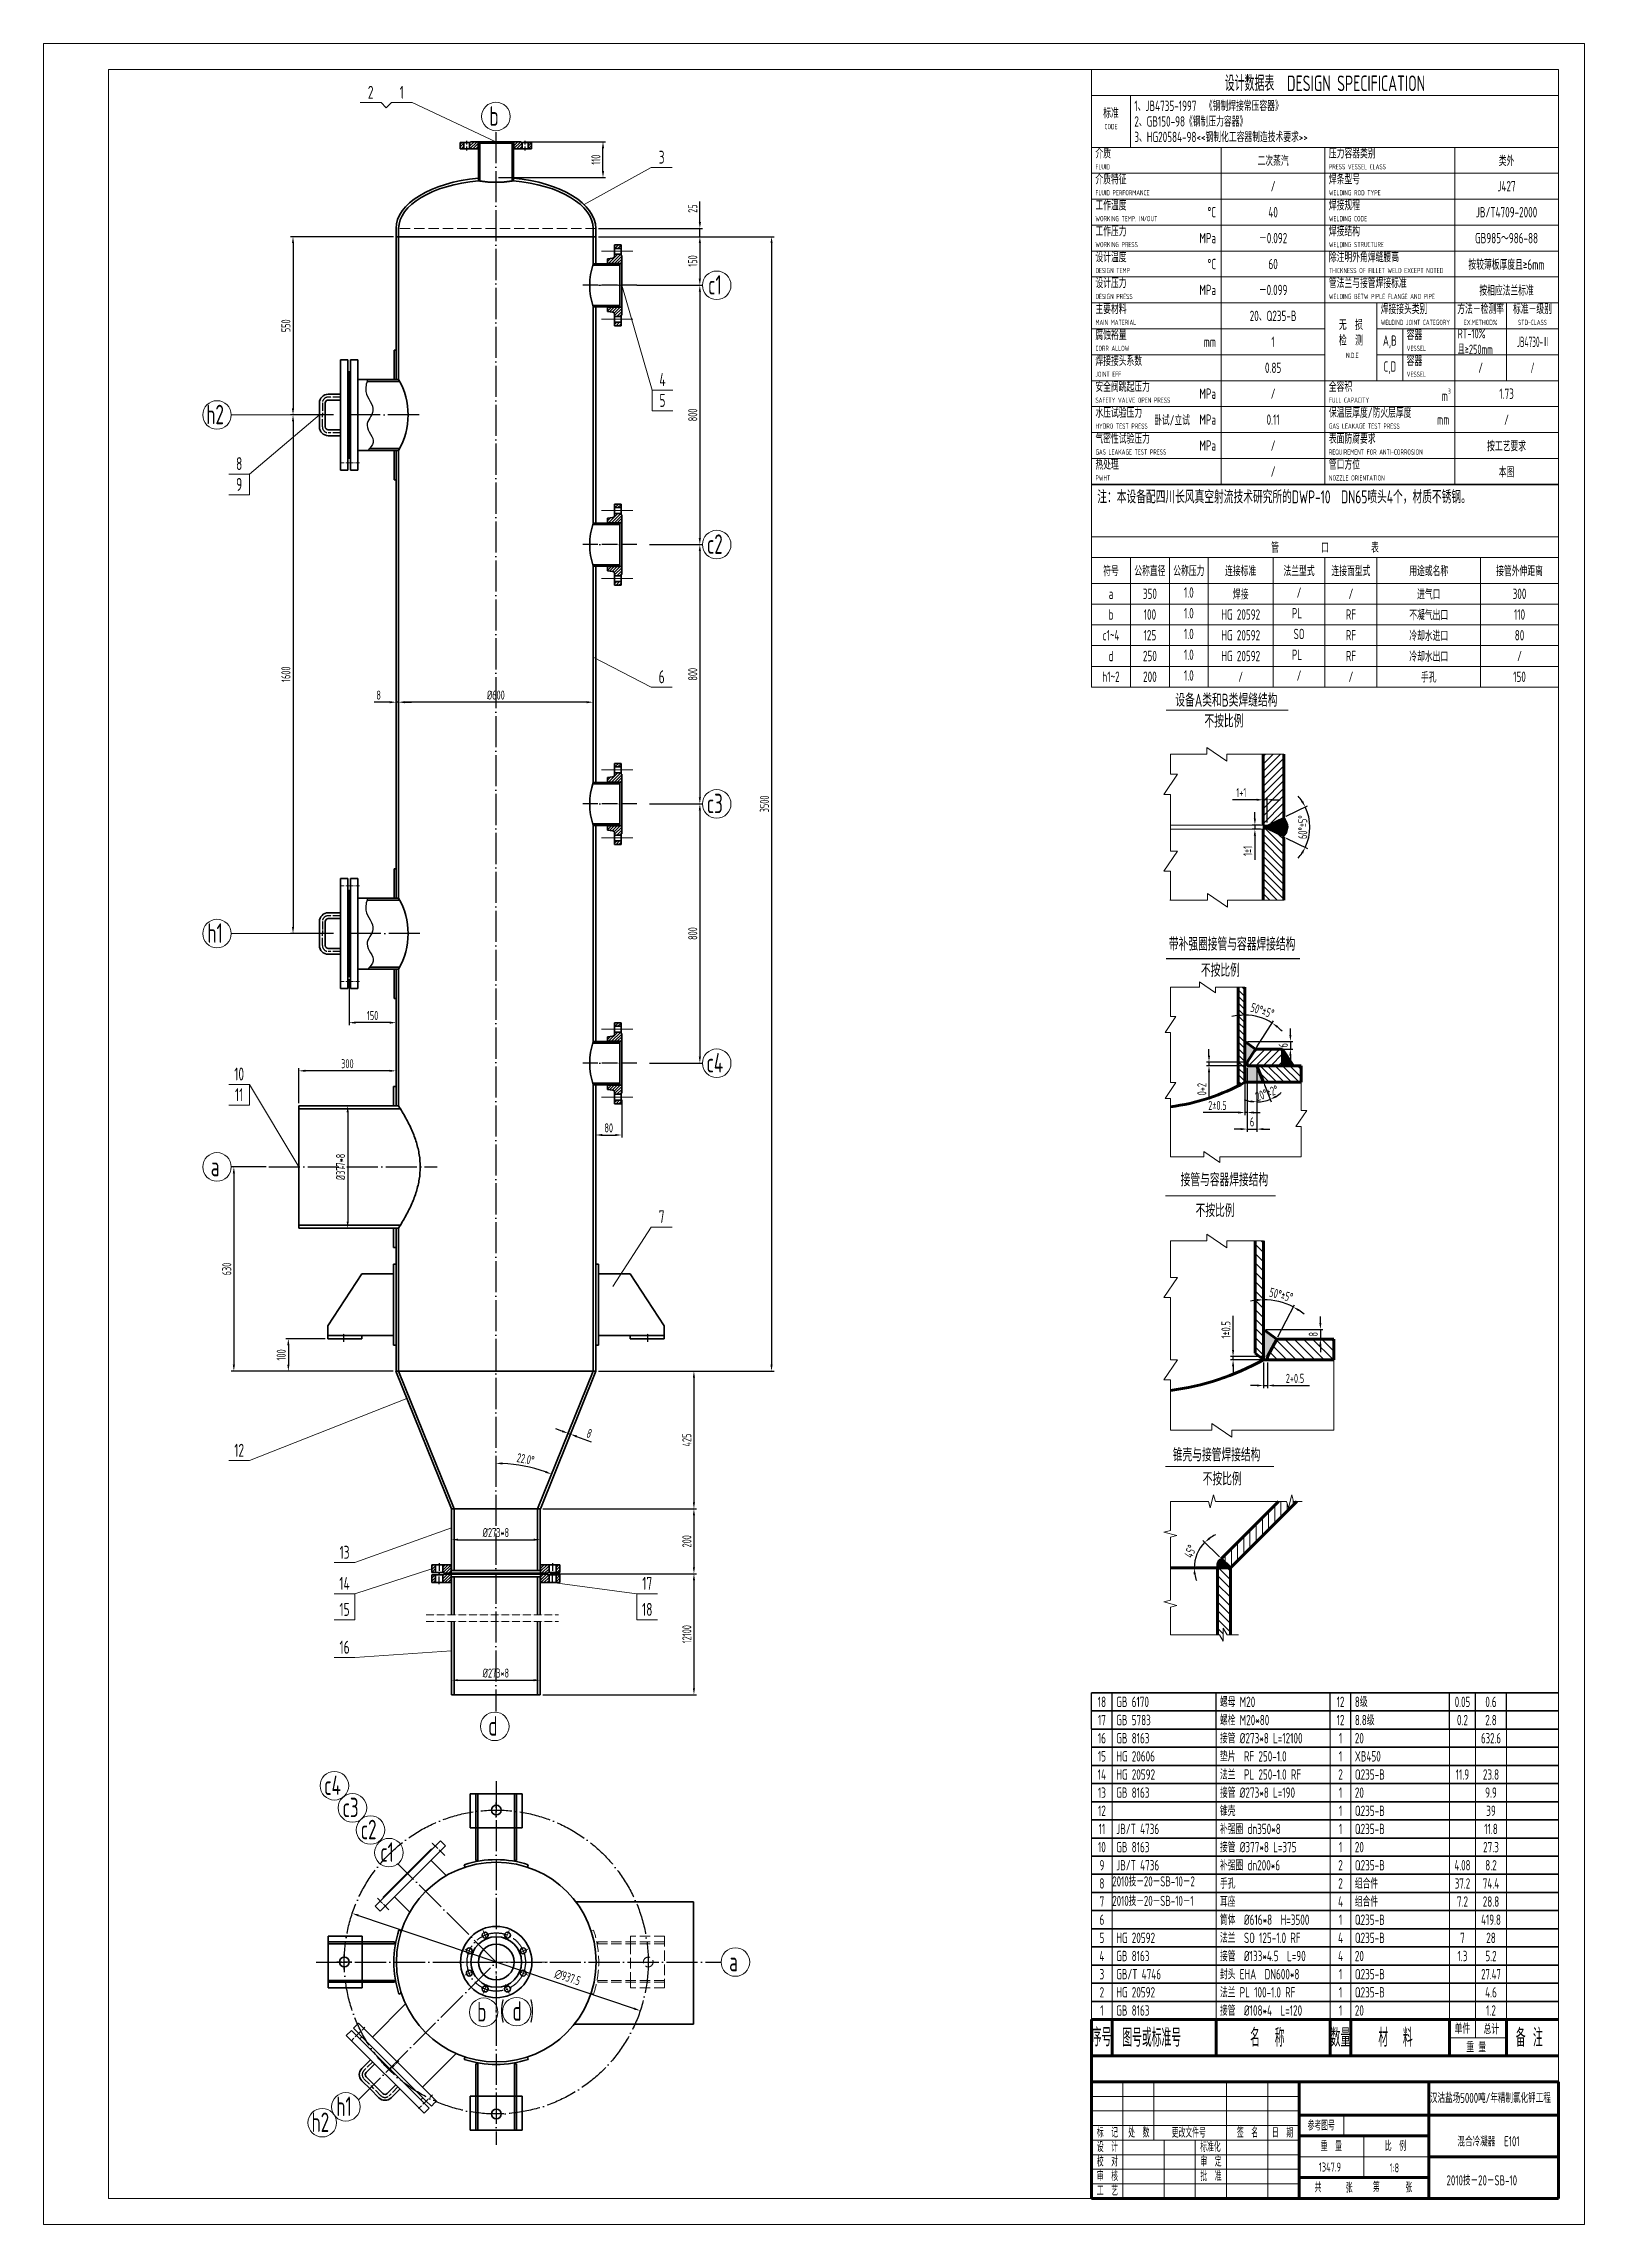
# Model space of a CAD drawing. Header units: millimetres. Extents: x -4672 to 80, y -80 to 6648.
import ezdxf
from ezdxf.enums import TextEntityAlignment as Align

# ---------------------------------------------------------------- set-up
doc = ezdxf.new("R2010")
doc.units = ezdxf.units.MM
for name, pattern in [('ACAD_ISO02W100', [11, 8, -3]), ('ACAD_ISO04W100', [30, 24, -3, 0, -3]), ('ACAD_ISO05W100', [33, 24, -3, 0, -3, 0, -3]), ('ACAD_ISO10W100', [18.7, 12, -3, 0.7, -3])]:
    doc.linetypes.add(name, pattern=pattern)
doc.layers.add('CDR_DWG1', color=4, linetype='Continuous')
doc.layers.add('点划线', color=1, linetype='ACAD_ISO04W100')
for name, color, linetype, lineweight in [('中粗线', 3, 'Continuous', 35), ('双点划线', 5, 'ACAD_ISO05W100', 18), ('标注', 7, 'Continuous', 18), ('标注层', 7, 'Continuous', 18), ('粗实线', 4, 'Continuous', 70), ('细实线', 7, 'Continuous', 18), ('虚线', 2, 'ACAD_ISO02W100', 18)]:
    doc.layers.add(name, color=color, linetype=linetype, lineweight=lineweight)
doc.styles.add('GB', font='gbeitc.shx', dxfattribs={"bigfont": 'gbcbig.shx'})
doc.styles.add('HGCAD', font='gbenor.shx', dxfattribs={"width": 0.75, "bigfont": 'gbcbig.shx'})
doc.dimstyles.new('GB$0', dxfattribs={"dimtxt": 3.5, "dimasz": 2.5, "dimexe": 2.25, "dimexo": 2, "dimtad": 1, "dimdec": 0, "dimtxsty": 'GB', "dimcen": 2.5, "dimadec": 0, "dimazin": 0, "dimtfac": 1, "dimtdec": 0, "dimtmove": 0, "dimatfit": 3, "dimfxl": 0, "dimarcsym": 0})
doc.dimstyles.new('GB$2', dxfattribs={"dimtxt": 3.5, "dimasz": 2.5, "dimexe": 2.25, "dimexo": 2, "dimtad": 1, "dimdec": 0, "dimtxsty": 'GB', "dimcen": 2.5, "dimadec": 0, "dimazin": 0, "dimtfac": 1, "dimtdec": 0, "dimtmove": 0, "dimatfit": 3, "dimfxl": 0, "dimarcsym": 0})
doc.dimstyles.new('GB$3', dxfattribs={"dimtxt": 3.5, "dimasz": 2.5, "dimexe": 2.25, "dimexo": 2, "dimtad": 1, "dimtoh": 1, "dimdec": 0, "dimtxsty": 'GB', "dimcen": 2.5, "dimadec": 0, "dimazin": 0, "dimtfac": 1, "dimtdec": 0, "dimtmove": 0, "dimatfit": 3, "dimfxl": 0, "dimarcsym": 0})

msp = doc.modelspace()

# ---------------------------------------------------------------- texts
at = {"layer": '标注', "color": 3, "ltscale": 8, "style": 'HGCAD', "width": 0.75}
for s, p in [('2', (-3663.31, 6497.82)), ('1', (-3567.31, 6497.82)), ('3', (-2765.75, 6297.67)), ('4', (-2763.24, 5611.34)), ('5', (-2763.24, 5547.34)), ('8', (-4068.93, 5352.18)), ('9', (-4068.93, 5288.18)), ('6', (-2765.75, 4694.51)), ('10', (-4068.93, 3469.09)), ('11', (-4068.93, 3405.09)), ('7', (-2765.75, 3028.87)), ('12', (-4068.93, 2308.27)), ('13', (-3743.82, 1993.53)), ('14', (-3743.82, 1897.67)), ('15', (-3743.82, 1817.33)), ('16', (-3743.82, 1700.61))]:
    msp.add_text(s, height=40, dxfattribs=at).set_placement(p, align=Align.MIDDLE)
at = {"layer": '标注', "ltscale": 20, "style": 'HGCAD', "width": 0.75}
for s, height, p in [('b', 60, (-3282.88, 6424.63)), ('c1', 60, (-2601.87, 5903.88)), ('h2', 60, (-4143.13, 5503.88)), ('c2', 60, (-2601.87, 5103.88)), ('c3', 60, (-2601.87, 4303.88)), ('h1', 60, (-4143.13, 3903.88)), ('c4', 60, (-2601.87, 3503.88)), ('a', 60, (-4143.13, 3183.88)), ('不按比例', 40, (-1037.05, 2221.89)), ('d', 60, (-3286.35, 1457.92)), ('c4', 60, (-3780.95, 1274.78)), ('c3', 60, (-3725.32, 1206.5)), ('c2', 60, (-3669.69, 1138.23)), ('c1', 60, (-3612.83, 1068.46)), ('a', 60, (-2544.26, 730.85)), ('b', 60, (-3320.61, 576.04)), ('( d )', 60, (-3211.91, 578.4)), ('h1', 60, (-3745.72, 284.14)), ('h2', 60, (-3818.56, 235.23))]:
    msp.add_text(s, height=height, dxfattribs=at).set_placement(p, align=Align.MIDDLE)
at = {"layer": '标注', "color": 3, "ltscale": 8, "style": 'HGCAD', "width": 0.75}
for s, p in [('17', (-2810.29, 1897.67)), ('18', (-2810.29, 1817.33))]:
    msp.add_text(s, height=40, rotation=360, dxfattribs=at).set_placement(p, align=Align.MIDDLE)
at = {"layer": '标注', "insert": (-310.76, 5768), "char_height": 29.16, "width": 253.4817, "attachment_point": 1, "style": 'HGCAD'}
msp.add_mtext('RT-10%\\P且≥250mm', dxfattribs=at)
at = {"layer": '标注', "ltscale": 20, "char_height": 40, "attachment_point": 1, "style": 'HGCAD'}
for s, insert, width in [('注：本设备配四川长风真空射流技术研究所的DWP-10  DN65喷头4个，材质不锈钢。', (-1422.24, 5269.53), 1541.9064), ('设备A类和B类焊缝结构', (-1181.61, 4642.37), 614.7052), ('不按比例', (-1091.76, 4577.96), 295.0585), ('带补强圈接管与容器焊接结构', (-1201.48, 3889.77), 813.773), ('不按比例', (-1102.57, 3808.9), 236.0468), ('接管与容器焊接结构', (-1165.18, 3162.68), 862.2162), ('不按比例', (-1118.96, 3067.81), 295.0585), ('锥壳与接管焊接结构', (-1189.33, 2313.92), 614.7052)]:
    msp.add_mtext(s, dxfattribs=dict(at, insert=insert, width=width))
at = {"layer": '标注', "ltscale": 8, "char_height": 31.104, "attachment_point": 1, "style": 'HGCAD'}
for s, insert, width in [('2010技－20－SB-10－2', (-1376, 993.77), 421.7512), ('2010技－20－SB-10－1', (-1376, 933.71), 421.7512), ('汉沽盐场5000吨/年精制氯化钾工程', (-396.27, 325.77), 838.0742), ('2010技－20－SB-10', (-345.18, 71.45), 421.7512)]:
    msp.add_mtext(s, dxfattribs=dict(at, insert=insert, width=width))
at = {"layer": '标注', "ltscale": 8, "style": 'HGCAD', "width": 0.75, "flags": 8}
for tag, p in [('混合冷凝器', (-253.09, 175.92)), ('E101', (-143.64, 176.53))]:
    msp.add_attdef(tag, text='', height=31.1, dxfattribs=at).set_placement(p, align=Align.MIDDLE_CENTER)

# ---------------------------------------------------------------- blocks, each defined once
blk = doc.blocks.new('HGCAD#HGTFTK~A1Z~HGCAD图框')
at = {"layer": '细实线', "color": 7}
blk.add_lwpolyline([(10, -10), (-584, -10), (-584, 831), (10, 831)], close=True, dxfattribs=at)
at = {"layer": '细实线', "color": 2}
blk.add_lwpolyline([(0, 0), (-559, 0), (-559, 821), (0, 821)], close=True, dxfattribs=at)
blk = doc.blocks.new('HGCAD设计数据表-容器')
at = {"color": 4, "linetype": 'Continuous'}
for p, q in [((-180, 0), (-180, -160)), ((-180, -10), (0, -10)), ((-180, -30), (0, -30)), ((-90, -30), (-90, -160)), ((-180, -160), (0, -160))]:
    blk.add_line(p, q, dxfattribs=at)
at = {"color": 7, "linetype": 'Continuous'}
for p, q in [((-165, -10), (-165, -30)), ((-130, -30), (-130, -160)), ((-40, -30), (-40, -160)), ((-180, -40), (0, -40)), ((-180, -50), (0, -50)), ((-180, -60), (0, -60)), ((-180, -70), (0, -70)), ((-180, -80), (0, -80)), ((-180, -90), (0, -90)), ((-70, -90), (-70, -120)), ((-20, -90), (-20, -120)), ((-180, -100), (-90, -100)), ((-70, -100), (0, -100)), ((-60, -100), (-60, -120)), ((-180, -110), (-90, -110)), ((-70, -110), (0, -110)), ((-180, -120), (-90, -120)), ((-90, -120), (0, -120)), ((-180, -130), (0, -130)), ((-180, -140), (0, -140)), ((-180, -150), (0, -150))]:
    blk.add_line(p, q, dxfattribs=at)
at = {"color": 7, "linetype": 'Continuous', "style": 'HGCAD', "width": 0.75}
for s, height, p in [('设计数据表  DESIGN SPECIFICATION', 6, (-90, -5)), ('A,B', 4, (-65, -105)), ('C,D', 4, (-65, -115))]:
    blk.add_text(s, height=height, dxfattribs=at).set_placement(p, align=Align.MIDDLE)
for s, p in [('标准', (-172.5, -20)), ('方法－检测率', (-30, -95.5)), ('标准－级别', (-10, -95.5)), ('无  损', (-80, -101.63)), ('检  测', (-80, -107.63))]:
    blk.add_text(s, height=4, dxfattribs=at).set_placement(p, align=Align.BOTTOM_CENTER)
for s, p in [('CODE', (-172.5, -21)), ('EX.METHOD%%%', (-30, -96.5)), ('STD-CLASS', (-10, -96.5)), ('N.D.E', (-79.46, -109.23))]:
    blk.add_text(s, height=2, dxfattribs=at).set_placement(p, align=Align.TOP_CENTER)
for s, p in [('介质', (-178.5, -35.5)), ('压力容器类别', (-88.5, -35.5)), ('介质特征', (-178.5, -45.5)), ('焊条型号', (-88.5, -45.5)), ('工作温度', (-178.5, -55.5)), ('焊接规程', (-88.5, -55.5)), ('工作压力', (-178.5, -65.5)), ('焊接结构', (-88.5, -65.5)), ('设计温度', (-178.5, -75.5)), ('除注明外角焊缝腰高', (-88.5, -75.5)), ('设计压力', (-178.5, -85.5)), ('管法兰与接管焊接标准', (-88.5, -85.5)), ('主要材料', (-178.5, -95.5)), ('焊接接头类别', (-68.5, -95.5)), ('腐蚀裕量', (-178.5, -105.5)), ('容器', (-58.5, -105.5)), ('焊接接头系数', (-178.5, -115.5)), ('容器', (-58.5, -115.5)), ('安全阀跳起压力', (-178.5, -125.5)), ('全容积', (-88.5, -125.5)), ('水压试验压力', (-178.5, -135.5)), ('保温层厚度/防火层厚度', (-88.5, -135.5)), ('气密性试验压力', (-178.5, -145.5)), ('表面防腐要求', (-88.5, -145.5)), ('热处理', (-178.5, -155.5)), ('管口方位', (-88.5, -155.5))]:
    blk.add_text(s, height=4, dxfattribs=at).set_placement(p, align=Align.BOTTOM_LEFT)
for s, p in [('FLUID', (-178.5, -36.5)), ('PRESS VESSEL CLASS', (-88.5, -36.5)), ('FLUID PERFORMANCE', (-178.5, -46.5)), ('WELDING ROD TYPE', (-88.5, -46.5)), ('WORKING TEMP. IN/OUT', (-178.5, -56.5)), ('WELDING CODE', (-88.5, -56.5)), ('WORKING PRESS', (-178.5, -66.5)), ('WELDING STRUCTURE', (-88.5, -66.5)), ('DESIGN TEMP', (-178.5, -76.5)), ('THICKNESS OF FILLET WELD EXCEPT NOTED', (-88.5, -76.5)), ('DESIGN PRESS', (-178.5, -86.5)), ('WELDING BETW PIPLE FLANGE AND PIPE', (-88.5, -86.5)), ('MAIN MATERIAL', (-178.5, -96.5)), ('WELDIND JOINT CATEGORY', (-68.5, -96.5)), ('CORR ALLOW', (-178.5, -106.5)), ('VESSEL', (-58.5, -106.5)), ('JOINT EFF', (-178.5, -116.5)), ('VESSEL', (-58.5, -116.5)), ('SAFETY VALVE OPEN PRESS ', (-178.5, -126.5)), ('FULL CAPACITY', (-88.5, -126.5)), ('HYDRO TEST PRESS', (-178.5, -136.5)), ('GAS LEAKAGE TEST PRESS', (-88.5, -136.5)), ('GAS LEAKAGE TEST PRESS', (-178.5, -146.5)), ('REQUIREMENT FOR ANTI-CORROSION', (-88.5, -146.5)), ('PWHT', (-178.5, -156.5)), ('NOZZLE ORIENTATION', (-88.5, -156.5))]:
    blk.add_text(s, height=2, dxfattribs=at).set_placement(p, align=Align.TOP_LEFT)
for s, p in [('%%DC', (-132, -55)), ('MPa', (-132, -65)), ('%%DC', (-132, -75)), ('MPa', (-132, -85)), ('mm', (-132, -105)), ('MPa', (-132, -125)), ('MPa', (-132, -135)), ('mm', (-42, -135)), ('MPa', (-132, -145))]:
    blk.add_text(s, height=4, dxfattribs=at).set_placement(p, align=Align.MIDDLE_RIGHT)
at = {"color": 7, "linetype": 'Continuous', "insert": (-41.5, -125.46), "char_height": 4, "width": 8.9615, "attachment_point": 6, "style": 'HGCAD'}
blk.add_mtext('m\\A1;{\\H0.5x;\\S3^ ;}', dxfattribs=at)
at = {"color": 7, "linetype": 'Continuous', "style": 'HGCAD', "width": 0.75}
for tag, p in [('1.', (-163.5, -14)), ('2.', (-163.5, -20)), ('3.', (-163.5, -26))]:
    blk.add_attdef(tag, text='', height=4, dxfattribs=at).set_placement(p, align=Align.MIDDLE_LEFT)
at = {"color": 7, "linetype": 'Continuous', "style": 'HGCAD'}
for tag, width, p in [('A', 0.75, (-110, -35)), ('J', 0.75, (-20, -35)), ('A2', 0.75, (-110, -45)), ('K1', 0.75, (-20, -45)), ('B1', 0.75, (-110, -55)), ('K2', 0.75, (-20, -55)), ('C1', 0.75, (-110, -65)), ('K3', 0.75, (-20, -65)), ('B2', 0.75, (-110, -75)), ('K4', 0.75, (-20, -75)), ('C2', 0.75, (-110, -85)), ('K5', 0.75, (-20, -85)), ('D', 0.75, (-110, -95)), ('E', 0.75, (-110, -105)), ('P1', 0.75, (-30, -105)), ('P2', 0.48, (-10, -105)), ('F', 0.75, (-110, -115)), ('P3', 0.75, (-30, -115)), ('P4', 0.48, (-10, -115)), ('G', 0.75, (-110, -125)), ('Q', 0.75, (-20, -125)), ('HYDRO0', 0.75, (-148.97, -135)), ('H1', 0.75, (-110, -135)), ('R', 0.75, (-20, -135)), ('H2', 0.75, (-110, -145)), ('S', 0.75, (-20, -145)), ('I', 0.75, (-110, -155)), ('T', 0.75, (-20, -155))]:
    blk.add_attdef(tag, text='', height=4, dxfattribs=dict(at, width=width)).set_placement(p, align=Align.MIDDLE)
blk = doc.blocks.new('HGCAD设计数据表-管口表-表头')
at = {"color": 4, "linetype": 'Continuous', "lineweight": 0}
blk.add_line((-180, 0), (-180, -18), dxfattribs=at)
at = {"color": 7, "linetype": 'Continuous', "lineweight": 0}
for p, q in [((-180, -8), (0, -8)), ((-165, -8), (-165, -18)), ((-150, -8), (-150, -18)), ((-135, -8), (-135, -18)), ((-110, -8), (-110, -18)), ((-90, -8), (-90, -18)), ((-70, -8), (-70, -18)), ((-30, -8), (-30, -18)), ((-180, -18), (0, -18))]:
    blk.add_line(p, q, dxfattribs=at)
at = {"color": 7, "linetype": 'Continuous', "lineweight": 35, "style": 'HGCAD', "width": 0.75}
for s, p in [('管          口          表', (-90, -4)), ('符号', (-172.5, -13)), ('公称直径', (-157.5, -13)), ('公称压力', (-142.5, -13)), ('连接标准', (-122.5, -13)), ('法兰型式', (-100, -13)), ('连接面型式', (-80, -13)), ('用途或名称', (-50, -13)), ('接管外伸距离', (-15, -13))]:
    blk.add_text(s, height=4, dxfattribs=at).set_placement(p, align=Align.MIDDLE)
blk = doc.blocks.new('HGCAD设计数据表-管口表-内容')
at = {"layer": '粗实线', "color": 4, "lineweight": 20}
blk.add_line((-180, 0), (-180, -8), dxfattribs=at)
at = {"layer": '粗实线', "color": 7, "linetype": 'Continuous', "lineweight": 20}
for p, q in [((-165, 0), (-165, -8)), ((-150, 0), (-150, -8)), ((-135, 0), (-135, -8)), ((-110, 0), (-110, -8)), ((-90, 0), (-90, -8)), ((-70, 0), (-70, -8)), ((-180, -8), (0, -8))]:
    blk.add_line(p, q, dxfattribs=at)
at = {"layer": '粗实线', "lineweight": 20}
blk.add_line((-30, 0), (-30, -8), dxfattribs=at)
at = {"color": 7, "linetype": 'Continuous', "lineweight": 35, "style": 'HGCAD', "width": 0.75, "flags": 8}
for tag, p in [('NO', (-172.5, -4)), ('PARTNO', (-157.5, -4)), ('PARTNAME', (-142.5, -3.5)), ('NUM', (-122.5, -4)), ('MATERIAL', (-100, -3.5)), ('ONE', (-80, -4)), ('ALL', (-50, -4)), ('NOTICE', (-15, -4))]:
    blk.add_attdef(tag, text='', height=4, dxfattribs=at).set_placement(p, align=Align.MIDDLE)
blk = doc.blocks.new('HGCAD#HGTFBTL~HGCAD标题栏')
at = {"color": 4, "linetype": 'Continuous', "lineweight": 70}
for p, q in [((-180, 0), (-180, 45)), ((-180, 45), (0, 45)), ((-100, 45), (-100, 0)), ((-50, 0), (-50, 45)), ((0, 32.14), (-100, 32.14)), ((-50, 24.11), (-100, 24.11)), ((-50, 16.07), (0, 16.07)), ((0, 0), (-180, 0)), ((-50, 8.04), (-100, 8.04))]:
    blk.add_line(p, q, dxfattribs=at)
at = {"color": 7, "linetype": 'Continuous', "lineweight": 18}
for p, q in [((-168, 45), (-168, 0)), ((-156, 22.5), (-156, 45)), ((-128, 0), (-128, 45)), ((-112, 45), (-112, 0)), ((-180, 39.38), (-100, 39.38)), ((-100, 33.75), (-180, 33.75)), ((-180, 28.12), (-100, 28.12)), ((-82.78, 32.14), (-82.78, 24.11)), ((-100, 22.5), (-180, 22.5)), ((-180, 16.88), (-100, 16.88)), ((-152, 0), (-152, 22.5)), ((-140, 22.5), (-140, 0)), ((-75, 24.11), (-75, 8.04)), ((-100, 11.25), (-180, 11.25)), ((-100, 16.07), (-50, 16.07)), ((-180, 5.62), (-100, 5.62))]:
    blk.add_line(p, q, dxfattribs=at)
at = {"color": 4, "linetype": 'Continuous', "lineweight": 60}
blk.add_line((0, 0), (0, 45), dxfattribs=at)
at = {"color": 7, "linetype": 'Continuous', "lineweight": 18, "style": 'HGCAD', "width": 0.75}
for s, p in [('标  记', (-177.97, 23.53)), ('处  数', (-165.87, 23.5)), ('更改文件号', (-149.08, 23.5)), ('签  名', (-123.98, 23.5)), ('日  期', (-110.47, 23.5)), ('参考图号', (-96.71, 26.25)), ('设  计', (-177.97, 17.98)), ('标准化', (-138.09, 17.98)), ('重  量', (-91.64, 18.33)), ('比  例', (-66.93, 18.33)), ('校  对', (-177.97, 12.36)), ('审  核', (-177.97, 6.73)), ('批  准', (-138.05, 6.73)), ('审  定', (-138.05, 12.36)), ('工  艺', (-177.97, 1.11)), ('共', (-94, 2.4)), ('张', (-81.97, 2.26)), ('第', (-71.56, 2.52)), ('张', (-58.98, 2.36))]:
    blk.add_text(s, height=3.5, dxfattribs=at).set_placement(p)
at = {"color": 7, "linetype": 'Continuous', "lineweight": 18, "style": 'HGCAD', "width": 0.75, "flags": 8}
for tag, height, p in [('MATERIAL', 6, (-77.04, 38.61)), ('DRAW_NAME', 7, (-24.97, 23.88)), ('WEIGHT', 3.5, (-88.1, 12.11)), ('SCALE', 3.5, (-63.24, 11.8)), ('DRAW_NO', 6, (-24.94, 8.04)), ('SUM', 3.5, (-86.95, 4)), ('PAGE', 3.5, (-64.21, 4.14))]:
    blk.add_attdef(tag, text='', height=height, dxfattribs=at).set_placement(p, align=Align.MIDDLE_CENTER)
blk = doc.blocks.new('*D30')
at = {"layer": 'Defpoints', "color": 0, "ltscale": 8}
for p in [(-3199.1, 6345.4), (-2946.8, 6345.4), (-3277.1, 6234.5)]:
    blk.add_point(p, dxfattribs=at)
at = {"layer": '标注', "color": 0, "lineweight": -2, "ltscale": 8}
for p, q in [((-3191.1, 6345.4), (-2938.8, 6345.4)), ((-2946.8, 6254.5), (-2946.8, 6325.4)), ((-3269.1, 6234.5), (-2938.8, 6234.5))]:
    blk.add_line(p, q, dxfattribs=at)
at = {"layer": '标注', "color": 0, "ltscale": 8}
for points in [[(-2950.1, 6325.4), (-2943.5, 6325.4), (-2946.8, 6345.4)], [(-2950.1, 6254.5), (-2943.5, 6254.5), (-2946.8, 6234.5)]]:
    blk.add_solid(points, dxfattribs=at)
at = {"layer": '标注', "color": 0, "ltscale": 8, "insert": (-2968.8, 6290), "char_height": 28, "attachment_point": 5, "rotation": 90, "style": 'HGCAD'}
blk.add_mtext('110', dxfattribs=at)
blk = doc.blocks.new('*D31')
at = {"layer": 'Defpoints', "color": 0, "ltscale": 8}
for p in [(-2969.1, 6077.4), (-2648, 6077.4), (-2969.1, 6052.4)]:
    blk.add_point(p, dxfattribs=at)
at = {"layer": '标注', "color": 0, "lineweight": -2, "ltscale": 8}
for p, q in [((-2648, 6097.4), (-2648, 6160.9)), ((-2961.1, 6077.4), (-2640, 6077.4)), ((-2648, 6052.4), (-2648, 6077.4)), ((-2961.1, 6052.4), (-2640, 6052.4)), ((-2648, 6032.4), (-2648, 6012.4))]:
    blk.add_line(p, q, dxfattribs=at)
at = {"layer": '标注', "color": 0, "ltscale": 8}
for points in [[(-2651.3, 6097.4), (-2644.6, 6097.4), (-2648, 6077.4)], [(-2651.3, 6032.4), (-2644.6, 6032.4), (-2648, 6052.4)]]:
    blk.add_solid(points, dxfattribs=at)
at = {"layer": '标注', "color": 0, "ltscale": 8, "insert": (-2670, 6139.1), "char_height": 28, "attachment_point": 5, "rotation": 90, "style": 'HGCAD'}
blk.add_mtext('25', dxfattribs=at)
blk = doc.blocks.new('*D32')
at = {"layer": 'Defpoints', "color": 0, "ltscale": 8}
for p in [(-2784.8, 6052.4), (-2850.1, 5902.4), (-2648.1, 5902.4)]:
    blk.add_point(p, dxfattribs=at)
at = {"layer": '标注', "color": 0, "lineweight": -2, "ltscale": 8}
for p, q in [((-2776.8, 6052.4), (-2640.1, 6052.4)), ((-2648.1, 6032.4), (-2648.1, 5922.4)), ((-2842.1, 5902.4), (-2640.1, 5902.4))]:
    blk.add_line(p, q, dxfattribs=at)
at = {"layer": '标注', "color": 0, "ltscale": 8}
for points in [[(-2651.4, 6032.4), (-2644.7, 6032.4), (-2648.1, 6052.4)], [(-2651.4, 5922.4), (-2644.7, 5922.4), (-2648.1, 5902.4)]]:
    blk.add_solid(points, dxfattribs=at)
at = {"layer": '标注', "color": 0, "ltscale": 8, "insert": (-2670.1, 5977.4), "char_height": 28, "attachment_point": 5, "rotation": 90, "style": 'HGCAD'}
blk.add_mtext('150', dxfattribs=at)
blk = doc.blocks.new('*D33')
at = {"layer": 'Defpoints', "color": 0, "ltscale": 8}
for p in [(-2648.1, 5902.4), (-2811.1, 5102.4), (-2648.1, 5102.4)]:
    blk.add_point(p, dxfattribs=at)
at = {"layer": '标注', "color": 0, "lineweight": -2, "ltscale": 8}
for p, q in [((-2648.1, 5882.4), (-2648.1, 5122.4)), ((-2803.1, 5102.4), (-2640.1, 5102.4))]:
    blk.add_line(p, q, dxfattribs=at)
at = {"layer": '标注', "color": 0, "ltscale": 8}
for points in [[(-2651.4, 5882.4), (-2644.7, 5882.4), (-2648.1, 5902.4)], [(-2651.4, 5122.4), (-2644.7, 5122.4), (-2648.1, 5102.4)]]:
    blk.add_solid(points, dxfattribs=at)
at = {"layer": '标注', "color": 0, "ltscale": 8, "insert": (-2670.1, 5502.4), "char_height": 28, "attachment_point": 5, "rotation": 90, "style": 'HGCAD'}
blk.add_mtext('800', dxfattribs=at)
blk = doc.blocks.new('*D34')
at = {"layer": 'Defpoints', "color": 0, "ltscale": 8}
for p in [(-2660.6, 5102.4), (-2811.1, 4302.4), (-2648.1, 4302.4)]:
    blk.add_point(p, dxfattribs=at)
at = {"layer": '标注', "color": 0, "lineweight": -2, "ltscale": 8}
for p, q in [((-2652.6, 5102.4), (-2640.1, 5102.4)), ((-2648.1, 5082.4), (-2648.1, 4322.4)), ((-2803.1, 4302.4), (-2640.1, 4302.4))]:
    blk.add_line(p, q, dxfattribs=at)
at = {"layer": '标注', "color": 0, "ltscale": 8}
for points in [[(-2651.4, 5082.4), (-2644.7, 5082.4), (-2648.1, 5102.4)], [(-2651.4, 4322.4), (-2644.7, 4322.4), (-2648.1, 4302.4)]]:
    blk.add_solid(points, dxfattribs=at)
at = {"layer": '标注', "color": 0, "ltscale": 8, "insert": (-2670.1, 4702.4), "char_height": 28, "attachment_point": 5, "rotation": 90, "style": 'HGCAD'}
blk.add_mtext('800', dxfattribs=at)
blk = doc.blocks.new('*D35')
at = {"layer": 'Defpoints', "color": 0, "ltscale": 8}
for p in [(-2648.1, 4302.4), (-2811.1, 3502.4), (-2648.1, 3502.4)]:
    blk.add_point(p, dxfattribs=at)
at = {"layer": '标注', "color": 0, "lineweight": -2, "ltscale": 8}
for p, q in [((-2648.1, 4282.4), (-2648.1, 3522.4)), ((-2803.1, 3502.4), (-2640.1, 3502.4))]:
    blk.add_line(p, q, dxfattribs=at)
at = {"layer": '标注', "color": 0, "ltscale": 8}
for points in [[(-2651.4, 4282.4), (-2644.7, 4282.4), (-2648.1, 4302.4)], [(-2651.4, 3522.4), (-2644.7, 3522.4), (-2648.1, 3502.4)]]:
    blk.add_solid(points, dxfattribs=at)
at = {"layer": '标注', "color": 0, "ltscale": 8, "insert": (-2670.1, 3902.4), "char_height": 28, "attachment_point": 5, "rotation": 90, "style": 'HGCAD'}
blk.add_mtext('800', dxfattribs=at)
blk = doc.blocks.new('*D36')
at = {"layer": 'Defpoints', "color": 0, "ltscale": 8}
for p in [(-2833.4, 6052.4), (-2969.1, 2552.4), (-2427, 2552.4)]:
    blk.add_point(p, dxfattribs=at)
at = {"layer": '标注', "color": 0, "lineweight": -2, "ltscale": 8}
for p, q in [((-2825.4, 6052.4), (-2419, 6052.4)), ((-2427, 6032.4), (-2427, 2572.4)), ((-2961.1, 2552.4), (-2419, 2552.4))]:
    blk.add_line(p, q, dxfattribs=at)
at = {"layer": '标注', "color": 0, "ltscale": 8}
for points in [[(-2430.3, 6032.4), (-2423.6, 6032.4), (-2427, 6052.4)], [(-2430.3, 2572.4), (-2423.6, 2572.4), (-2427, 2552.4)]]:
    blk.add_solid(points, dxfattribs=at)
at = {"layer": '标注', "color": 0, "ltscale": 8, "insert": (-2449, 4302.4), "char_height": 28, "attachment_point": 5, "rotation": 90, "style": 'HGCAD'}
blk.add_mtext('3500', dxfattribs=at)
blk = doc.blocks.new('*D37')
at = {"layer": 'Defpoints', "color": 0, "ltscale": 8}
for p in [(-3585.1, 6052.4), (-3902.8, 5502.4), (-3770.4, 5502.4)]:
    blk.add_point(p, dxfattribs=at)
at = {"layer": '标注', "color": 0, "lineweight": -2, "ltscale": 8}
for p, q in [((-3593.1, 6052.4), (-3910.8, 6052.4)), ((-3902.8, 6032.4), (-3902.8, 5522.4)), ((-3778.4, 5502.4), (-3910.8, 5502.4))]:
    blk.add_line(p, q, dxfattribs=at)
at = {"layer": '标注', "color": 0, "ltscale": 8}
for points in [[(-3906.2, 6032.4), (-3899.5, 6032.4), (-3902.8, 6052.4)], [(-3906.2, 5522.4), (-3899.5, 5522.4), (-3902.8, 5502.4)]]:
    blk.add_solid(points, dxfattribs=at)
at = {"layer": '标注', "color": 0, "ltscale": 8, "insert": (-3924.8, 5777.4), "char_height": 28, "attachment_point": 5, "rotation": 90, "style": 'HGCAD'}
blk.add_mtext('550', dxfattribs=at)
blk = doc.blocks.new('*D38')
at = {"layer": 'Defpoints', "color": 0, "ltscale": 8}
for p in [(-3902.8, 5502.4), (-3902.8, 3902.4), (-3770.4, 3902.4)]:
    blk.add_point(p, dxfattribs=at)
at = {"layer": '标注', "color": 0, "lineweight": -2, "ltscale": 8}
for p, q in [((-3902.8, 5482.4), (-3902.8, 3922.4)), ((-3778.4, 3902.4), (-3910.8, 3902.4))]:
    blk.add_line(p, q, dxfattribs=at)
at = {"layer": '标注', "color": 0, "ltscale": 8}
for points in [[(-3906.2, 5482.4), (-3899.5, 5482.4), (-3902.8, 5502.4)], [(-3906.2, 3922.4), (-3899.5, 3922.4), (-3902.8, 3902.4)]]:
    blk.add_solid(points, dxfattribs=at)
at = {"layer": '标注', "color": 0, "ltscale": 8, "insert": (-3924.8, 4702.4), "char_height": 28, "attachment_point": 5, "rotation": 90, "style": 'HGCAD'}
blk.add_mtext('1600', dxfattribs=at)
blk = doc.blocks.new('*D39')
at = {"layer": 'Defpoints', "color": 0, "ltscale": 8}
for p in [(-3977.3, 3182.4), (-4085.3, 2552.4), (-3585.7, 2552.4)]:
    blk.add_point(p, dxfattribs=at)
at = {"layer": '标注', "color": 0, "lineweight": -2, "ltscale": 8}
for p, q in [((-3985.3, 3182.4), (-4093.3, 3182.4)), ((-4085.3, 3162.4), (-4085.3, 2572.4)), ((-3593.7, 2552.4), (-4093.3, 2552.4))]:
    blk.add_line(p, q, dxfattribs=at)
at = {"layer": '标注', "color": 0, "ltscale": 8}
for points in [[(-4088.6, 3162.4), (-4081.9, 3162.4), (-4085.3, 3182.4)], [(-4088.6, 2572.4), (-4081.9, 2572.4), (-4085.3, 2552.4)]]:
    blk.add_solid(points, dxfattribs=at)
at = {"layer": '标注', "color": 0, "ltscale": 8, "insert": (-4107.3, 2867.4), "char_height": 28, "attachment_point": 5, "rotation": 90, "style": 'HGCAD'}
blk.add_mtext('630', dxfattribs=at)
blk = doc.blocks.new('*D40')
at = {"layer": 'Defpoints', "color": 0, "ltscale": 8}
for p in [(-3795.8, 2652.4), (-3917.2, 2552.4), (-3795.8, 2552.4)]:
    blk.add_point(p, dxfattribs=at)
at = {"layer": '标注', "color": 0, "lineweight": -2, "ltscale": 8}
for p, q in [((-3803.8, 2652.4), (-3925.2, 2652.4)), ((-3917.2, 2632.4), (-3917.2, 2572.4)), ((-3803.8, 2552.4), (-3925.2, 2552.4))]:
    blk.add_line(p, q, dxfattribs=at)
at = {"layer": '标注', "color": 0, "ltscale": 8}
for points in [[(-3920.6, 2632.4), (-3913.9, 2632.4), (-3917.2, 2652.4)], [(-3920.6, 2572.4), (-3913.9, 2572.4), (-3917.2, 2552.4)]]:
    blk.add_solid(points, dxfattribs=at)
at = {"layer": '标注', "color": 0, "ltscale": 8, "insert": (-3939.2, 2602.4), "char_height": 28, "attachment_point": 5, "rotation": 90, "style": 'HGCAD'}
blk.add_mtext('100', dxfattribs=at)
blk = doc.blocks.new('*D41')
at = {"layer": 'Defpoints', "color": 0, "ltscale": 8}
for p in [(-2889.1, 3397.6), (-2969.1, 3330.5), (-2889.1, 3280.9)]:
    blk.add_point(p, dxfattribs=at)
at = {"layer": '标注', "color": 0, "lineweight": -2, "ltscale": 8}
for p, q in [((-2889.1, 3389.6), (-2889.1, 3272.9)), ((-2969.1, 3322.5), (-2969.1, 3272.9)), ((-2949.1, 3280.9), (-2909.1, 3280.9))]:
    blk.add_line(p, q, dxfattribs=at)
at = {"layer": '标注', "color": 0, "ltscale": 8}
for points in [[(-2949.1, 3284.3), (-2949.1, 3277.6), (-2969.1, 3280.9)], [(-2909.1, 3284.3), (-2909.1, 3277.6), (-2889.1, 3280.9)]]:
    blk.add_solid(points, dxfattribs=at)
at = {"layer": '标注', "color": 0, "ltscale": 8, "insert": (-2929.1, 3302.9), "char_height": 28, "attachment_point": 5, "style": 'HGCAD'}
blk.add_mtext('80', dxfattribs=at)
blk = doc.blocks.new('*D42')
at = {"layer": 'Defpoints', "color": 0, "ltscale": 8}
for p in [(-3729.9, 3769.4), (-3585.1, 3702.4), (-3729.9, 3627.5)]:
    blk.add_point(p, dxfattribs=at)
at = {"layer": '标注', "color": 0, "lineweight": -2, "ltscale": 8}
for p, q in [((-3729.9, 3761.4), (-3729.9, 3619.5)), ((-3585.1, 3694.4), (-3585.1, 3619.5)), ((-3605.1, 3627.5), (-3709.9, 3627.5))]:
    blk.add_line(p, q, dxfattribs=at)
at = {"layer": '标注', "color": 0, "ltscale": 8}
for points in [[(-3709.9, 3630.9), (-3709.9, 3624.2), (-3729.9, 3627.5)], [(-3605.1, 3630.9), (-3605.1, 3624.2), (-3585.1, 3627.5)]]:
    blk.add_solid(points, dxfattribs=at)
at = {"layer": '标注', "color": 0, "ltscale": 8, "insert": (-3657.5, 3649.5), "char_height": 28, "attachment_point": 5, "style": 'HGCAD'}
blk.add_mtext('150', dxfattribs=at)
blk = doc.blocks.new('*D43')
at = {"layer": 'Defpoints', "color": 0, "ltscale": 8}
for p in [(-3139.9, 2127.4), (-3117.6, 1927.4), (-2666.3, 1927.4)]:
    blk.add_point(p, dxfattribs=at)
at = {"layer": '标注', "color": 0, "lineweight": -2, "ltscale": 8}
for p, q in [((-3131.9, 2127.4), (-2658.3, 2127.4)), ((-2666.3, 2107.4), (-2666.3, 1947.4)), ((-3109.6, 1927.4), (-2658.3, 1927.4))]:
    blk.add_line(p, q, dxfattribs=at)
at = {"layer": '标注', "color": 0, "ltscale": 8}
for points in [[(-2669.7, 2107.4), (-2663, 2107.4), (-2666.3, 2127.4)], [(-2669.7, 1947.4), (-2663, 1947.4), (-2666.3, 1927.4)]]:
    blk.add_solid(points, dxfattribs=at)
at = {"layer": '标注', "color": 0, "ltscale": 8, "insert": (-2688.3, 2027.4), "char_height": 28, "attachment_point": 5, "rotation": 90, "style": 'HGCAD'}
blk.add_mtext('200', dxfattribs=at)
blk = doc.blocks.new('*D44')
at = {"layer": 'Defpoints', "color": 0, "ltscale": 8}
for p in [(-2995.9, 1927.4), (-3140.6, 1554.2), (-2666.3, 1554.2)]:
    blk.add_point(p, dxfattribs=at)
at = {"layer": '标注', "color": 0, "lineweight": -2, "ltscale": 8}
for p, q in [((-2987.9, 1927.4), (-2658.3, 1927.4)), ((-2666.3, 1907.4), (-2666.3, 1574.2)), ((-3132.6, 1554.2), (-2658.3, 1554.2))]:
    blk.add_line(p, q, dxfattribs=at)
at = {"layer": '标注', "color": 0, "ltscale": 8}
for points in [[(-2669.7, 1907.4), (-2663, 1907.4), (-2666.3, 1927.4)], [(-2669.7, 1574.2), (-2663, 1574.2), (-2666.3, 1554.2)]]:
    blk.add_solid(points, dxfattribs=at)
at = {"layer": '标注', "color": 0, "ltscale": 8, "insert": (-2688.3, 1740.8), "char_height": 28, "attachment_point": 5, "rotation": 90, "style": 'HGCAD'}
blk.add_mtext('12100', dxfattribs=at)
blk = doc.blocks.new('*D45')
at = {"layer": 'Defpoints', "color": 0, "ltscale": 8}
for p in [(-2690, 2552.4), (-2718.7, 2127.4), (-2666.3, 2127.4)]:
    blk.add_point(p, dxfattribs=at)
at = {"layer": '标注', "color": 0, "lineweight": -2, "ltscale": 8}
for p, q in [((-2682, 2552.4), (-2658.3, 2552.4)), ((-2666.3, 2532.4), (-2666.3, 2147.4)), ((-2710.7, 2127.4), (-2658.3, 2127.4))]:
    blk.add_line(p, q, dxfattribs=at)
at = {"layer": '标注', "color": 0, "ltscale": 8}
for points in [[(-2669.7, 2532.4), (-2663, 2532.4), (-2666.3, 2552.4)], [(-2669.7, 2147.4), (-2663, 2147.4), (-2666.3, 2127.4)]]:
    blk.add_solid(points, dxfattribs=at)
at = {"layer": '标注', "color": 0, "ltscale": 8, "insert": (-2688.3, 2339.9), "char_height": 28, "attachment_point": 5, "rotation": 90, "style": 'HGCAD'}
blk.add_mtext('425', dxfattribs=at)
blk = doc.blocks.new('*D46')
at = {"layer": 'Defpoints', "color": 0, "ltscale": 8}
for p in [(-3731.1, 3370.9), (-3734.2, 2993.9), (-3731.1, 2993.9)]:
    blk.add_point(p, dxfattribs=at)
at = {"layer": '标注', "color": 0, "lineweight": -2, "ltscale": 8}
for p, q in [((-3739.1, 3370.9), (-3742.2, 3370.9)), ((-3734.2, 3350.9), (-3734.2, 3013.9)), ((-3739.1, 2993.9), (-3742.2, 2993.9))]:
    blk.add_line(p, q, dxfattribs=at)
at = {"layer": '标注', "color": 0, "ltscale": 8}
for points in [[(-3737.5, 3350.9), (-3730.9, 3350.9), (-3734.2, 3370.9)], [(-3737.5, 3013.9), (-3730.9, 3013.9), (-3734.2, 2993.9)]]:
    blk.add_solid(points, dxfattribs=at)
at = {"layer": '标注', "color": 0, "ltscale": 8, "insert": (-3756.2, 3182.4), "char_height": 28, "attachment_point": 5, "rotation": 90, "style": 'HGCAD'}
blk.add_mtext('%%C377*8', dxfattribs=at)
blk = doc.blocks.new('*D47')
at = {"layer": 'Defpoints', "color": 0, "ltscale": 8}
for p in [(-3885.1, 3478.9), (-3585.1, 3458.8), (-3885.1, 3370.9)]:
    blk.add_point(p, dxfattribs=at)
at = {"layer": '标注', "color": 0, "lineweight": -2, "ltscale": 8}
for p, q in [((-3885.1, 3378.9), (-3885.1, 3486.9)), ((-3605.1, 3478.9), (-3865.1, 3478.9)), ((-3585.1, 3466.8), (-3585.1, 3486.9))]:
    blk.add_line(p, q, dxfattribs=at)
at = {"layer": '标注', "color": 0, "ltscale": 8}
for points in [[(-3865.1, 3482.2), (-3865.1, 3475.6), (-3885.1, 3478.9)], [(-3605.1, 3482.2), (-3605.1, 3475.6), (-3585.1, 3478.9)]]:
    blk.add_solid(points, dxfattribs=at)
at = {"layer": '标注', "color": 0, "ltscale": 8, "insert": (-3735.1, 3500.9), "char_height": 28, "attachment_point": 5, "style": 'HGCAD'}
blk.add_mtext('300', dxfattribs=at)
blk = doc.blocks.new('*D48')
at = {"layer": 'Defpoints', "color": 0, "ltscale": 8}
for p in [(-3720, 879.5), (-2831.9, 579.2)]:
    blk.add_point(p, dxfattribs=at)
at = {"layer": '标注', "color": 0, "lineweight": -2, "ltscale": 8}
blk.add_line((-3701.1, 873.1), (-2850.9, 585.6), dxfattribs=at)
at = {"layer": '标注', "color": 0, "ltscale": 8}
for points in [[(-3700, 876.3), (-3702.1, 870), (-3720, 879.5)], [(-2849.8, 588.8), (-2852, 582.5), (-2831.9, 579.2)]]:
    blk.add_solid(points, dxfattribs=at)
at = {"layer": '标注', "color": 0, "ltscale": 8, "insert": (-3056, 682), "char_height": 28, "attachment_point": 5, "rotation": 341.31671, "style": 'HGCAD'}
blk.add_mtext('∅937.5', dxfattribs=at)
blk = doc.blocks.new('*D49')
at = {"layer": 'Defpoints', "color": 0, "ltscale": 8}
for p in [(-3577.1, 4619.1), (-3577.1, 4616.2), (-2977.1, 4619.1)]:
    blk.add_point(p, dxfattribs=at)
at = {"layer": '标注', "color": 0, "lineweight": -2, "ltscale": 8}
for p, q in [((-3577.1, 4611.1), (-3577.1, 4608.2)), ((-2997.1, 4616.2), (-3557.1, 4616.2)), ((-2977.1, 4611.1), (-2977.1, 4608.2))]:
    blk.add_line(p, q, dxfattribs=at)
at = {"layer": '标注', "color": 0, "ltscale": 8}
for points in [[(-3557.1, 4619.5), (-3557.1, 4612.8), (-3577.1, 4616.2)], [(-2997.1, 4619.5), (-2997.1, 4612.8), (-2977.1, 4616.2)]]:
    blk.add_solid(points, dxfattribs=at)
at = {"layer": '标注', "color": 0, "ltscale": 8, "insert": (-3277.1, 4638.2), "char_height": 28, "attachment_point": 5, "style": 'HGCAD'}
blk.add_mtext('%%C600', dxfattribs=at)
blk = doc.blocks.new('*D50')
at = {"layer": 'Defpoints', "color": 0, "ltscale": 8}
for p in [(-3585.1, 4616.2), (-3585.1, 4616.2), (-3577.1, 4616.2)]:
    blk.add_point(p, dxfattribs=at)
at = {"layer": '标注', "color": 0, "lineweight": -2, "ltscale": 8}
for p, q in [((-3605.1, 4616.2), (-3652.4, 4616.2)), ((-3577.1, 4616.2), (-3585.1, 4616.2)), ((-3557.1, 4616.2), (-3537.1, 4616.2))]:
    blk.add_line(p, q, dxfattribs=at)
at = {"layer": '标注', "color": 0, "ltscale": 8}
for points in [[(-3605.1, 4619.5), (-3605.1, 4612.8), (-3585.1, 4616.2)], [(-3557.1, 4619.5), (-3557.1, 4612.8), (-3577.1, 4616.2)]]:
    blk.add_solid(points, dxfattribs=at)
at = {"layer": '标注', "color": 0, "ltscale": 8, "insert": (-3638.7, 4638.2), "char_height": 28, "attachment_point": 5, "style": 'HGCAD'}
blk.add_mtext('8', dxfattribs=at)
blk = doc.blocks.new('*D51')
at = {"layer": 'Defpoints', "color": 0, "ltscale": 8}
for p in [(-3054.5, 2360.5), (-3047, 2357.8), (-3047, 2357.8)]:
    blk.add_point(p, dxfattribs=at)
at = {"layer": '标注', "color": 0, "lineweight": -2, "ltscale": 8}
for p, q in [((-3073.3, 2367.4), (-3092.1, 2374.2)), ((-3054.5, 2360.5), (-3047, 2357.8)), ((-3028.2, 2351), (-2983.7, 2334.8))]:
    blk.add_line(p, q, dxfattribs=at)
at = {"layer": '标注', "color": 0, "ltscale": 8}
for points in [[(-3072.1, 2370.5), (-3074.4, 2364.3), (-3054.5, 2360.5)], [(-3027, 2354.1), (-3029.3, 2347.8), (-3047, 2357.8)]]:
    blk.add_solid(points, dxfattribs=at)
at = {"layer": '标注', "color": 0, "ltscale": 8, "insert": (-2989, 2360.1), "char_height": 28, "attachment_point": 5, "rotation": 340, "style": 'HGCAD'}
blk.add_mtext('8', dxfattribs=at)
blk = doc.blocks.new('HGCAD#HGTFMXT~HGCAD明细表标题')
at = {"color": 4, "linetype": 'Continuous', "lineweight": 60}
for p, q in [((-180, 0), (-180, 14)), ((-180, 14), (0, 14)), ((-172, 14), (-172, 0)), ((-132, 14), (-132, 0)), ((-88, 14), (-88, 0)), ((-80, 14), (-80, 0)), ((-42, 14), (-42, 0)), ((-20, 14), (-20, 0))]:
    blk.add_line(p, q, dxfattribs=at)
at = {"layer": '标注层'}
for p, q in [((-32, 14), (-32, 7)), ((-32, 7), (-32, 14)), ((-20, 7), (-42, 7))]:
    blk.add_line(p, q, dxfattribs=at)
at = {"layer": '标注层', "style": 'HGCAD'}
for s, height, width, p in [('序号', 7, 0.55, (-180, 3.68)), ('图号或标准号', 7, 0.75, (-168.15, 3.5)), ('名  称', 7, 0.75, (-118.87, 3.5)), ('数量', 7, 0.55, (-87.87, 3.5)), ('材  料', 7, 0.75, (-69.43, 3.5)), ('单件', 4, 0.75, (-40, 8.52)), ('总计', 4, 0.75, (-28.85, 8.34)), ('备 注', 7, 0.75, (-16.44, 3.5)), ('重 量', 4, 0.75, (-35.51, 1.38))]:
    blk.add_text(s, height=height, dxfattribs=dict(at, width=width)).set_placement(p)
blk = doc.blocks.new('HGCAD#HGTFMXB~HGCAD明细表')
at = {"color": 4}
for p, q in [((-180, 0), (-180, 7)), ((-172, 0), (-172, 7)), ((-132, 0), (-132, 7)), ((-88, 0), (-88, 7)), ((-80, 0), (-80, 7)), ((-42, 0), (-42, 7)), ((-32, 0), (-32, 7)), ((-20, 0), (-20, 7))]:
    blk.add_line(p, q, dxfattribs=at)
at = {"color": 7, "linetype": 'Continuous', "lineweight": 35}
blk.add_line((-180, 7), (0, 7), dxfattribs=at)
at = {"color": 7, "linetype": 'Continuous', "lineweight": 35, "style": 'HGCAD', "width": 0.75, "flags": 8}
for tag, p in [('NO', (-176, 3.5)), ('NUM', (-84, 3.5)), ('ONE', (-37, 3.5)), ('ALL', (-26, 3.5))]:
    blk.add_attdef(tag, text='', height=4, dxfattribs=at).set_placement(p, align=Align.MIDDLE)
for tag, p in [('PARTNO', (-170.5, 3.5)), ('PARTNAME', (-130.5, 3.5)), ('MATERIAL', (-78.5, 3.5)), ('NOTICE', (-19, 3.5))]:
    blk.add_attdef(tag, text='', height=4, dxfattribs=at).set_placement(p, align=Align.MIDDLE_LEFT)
blk = doc.blocks.new('*D67')
at = {"layer": 'Defpoints', "color": 0, "ltscale": 8}
for p in [(-1108.6, 2001.2), (-1040.1, 1973.6), (-1196.9, 1945.3), (-1011.8, 1945.3), (-1011.8, 1945.3)]:
    blk.add_point(p, dxfattribs=at)
at = {"layer": '标注', "color": 0, "lineweight": -2, "ltscale": 8}
blk.add_line((-1045.8, 1979.3), (-1096.5, 2030), dxfattribs=at)
for start, end in [(135, 180), (114.46031, 124.73015), (190.26985, 200.53969)]:
    blk.add_arc((-1011.8, 1945.3), 111.7, start, end, dxfattribs=at)
at = {"layer": '标注', "color": 0, "ltscale": 8}
for points in [[(-1073.3, 2034.6), (-1077.6, 2039.7), (-1090.8, 2024.3)], [(-1125.1, 1925.1), (-1118.4, 1925.7), (-1123.5, 1945.3)]]:
    blk.add_solid(points, dxfattribs=at)
at = {"layer": '标注', "color": 0, "ltscale": 8, "insert": (-1135.4, 1996.5), "char_height": 28, "attachment_point": 5, "rotation": 67.5, "style": 'HGCAD'}
blk.add_mtext('45%%D', dxfattribs=at)
blk = doc.blocks.new('*D54')
at = {"layer": 'Defpoints', "color": 0, "ltscale": 8}
for p in [(-967.3, 3494.6), (-960, 3494.6), (-967.3, 3350.3)]:
    blk.add_point(p, dxfattribs=at)
at = {"layer": '标注', "color": 0, "lineweight": -2, "ltscale": 8}
for p, q in [((-967.3, 3486.6), (-967.3, 3342.3)), ((-960, 3486.6), (-960, 3342.3)), ((-987.3, 3350.3), (-1096, 3350.3)), ((-960, 3350.3), (-967.3, 3350.3)), ((-940, 3350.3), (-920, 3350.3))]:
    blk.add_line(p, q, dxfattribs=at)
at = {"layer": '标注', "color": 0, "ltscale": 8}
for points in [[(-987.3, 3353.6), (-987.3, 3346.9), (-967.3, 3350.3)], [(-940, 3353.6), (-940, 3346.9), (-960, 3350.3)]]:
    blk.add_solid(points, dxfattribs=at)
at = {"layer": '标注', "color": 0, "ltscale": 8, "insert": (-1051.6, 3372.3), "char_height": 28, "attachment_point": 5, "style": 'HGCAD'}
blk.add_mtext('2%%p0.5', dxfattribs=at)
blk = doc.blocks.new('*D55')
at = {"layer": 'Defpoints', "color": 0, "ltscale": 8}
for p in [(-960, 3494.6), (-929.8, 3494.6), (-929.8, 3299.1)]:
    blk.add_point(p, dxfattribs=at)
at = {"layer": '标注', "color": 0, "lineweight": -2, "ltscale": 8}
for p, q in [((-960, 3486.6), (-960, 3291.1)), ((-929.8, 3486.6), (-929.8, 3291.1)), ((-980, 3299.1), (-1000, 3299.1)), ((-960, 3299.1), (-929.8, 3299.1)), ((-909.8, 3299.1), (-889.8, 3299.1))]:
    blk.add_line(p, q, dxfattribs=at)
at = {"layer": '标注', "color": 0, "ltscale": 8}
for points in [[(-980, 3302.4), (-980, 3295.8), (-960, 3299.1)], [(-909.8, 3302.4), (-909.8, 3295.8), (-929.8, 3299.1)]]:
    blk.add_solid(points, dxfattribs=at)
at = {"layer": '标注', "color": 0, "ltscale": 8, "insert": (-944.9, 3321.1), "char_height": 28, "attachment_point": 5, "style": 'HGCAD'}
blk.add_mtext('6', dxfattribs=at)
blk = doc.blocks.new('*D56')
at = {"layer": 'Defpoints', "color": 0, "ltscale": 8}
for p in [(-967.3, 3569.8), (-934.5, 3545.8), (-826.7, 3545.8)]:
    blk.add_point(p, dxfattribs=at)
at = {"layer": '标注', "color": 0, "lineweight": -2, "ltscale": 8}
for p, q in [((-959.3, 3569.8), (-818.7, 3569.8)), ((-826.7, 3589.8), (-826.7, 3609.8)), ((-826.7, 3569.8), (-826.7, 3545.8)), ((-926.5, 3545.8), (-818.7, 3545.8)), ((-826.7, 3525.8), (-826.7, 3505.8))]:
    blk.add_line(p, q, dxfattribs=at)
at = {"layer": '标注', "color": 0, "ltscale": 8}
for points in [[(-830.1, 3589.8), (-823.4, 3589.8), (-826.7, 3569.8)], [(-830.1, 3525.8), (-823.4, 3525.8), (-826.7, 3545.8)]]:
    blk.add_solid(points, dxfattribs=at)
at = {"layer": '标注', "color": 0, "ltscale": 8, "insert": (-848.7, 3557.8), "char_height": 28, "attachment_point": 5, "rotation": 90, "style": 'HGCAD'}
blk.add_mtext('6', dxfattribs=at)
blk = doc.blocks.new('*D57')
at = {"layer": 'Defpoints', "color": 0, "ltscale": 8}
for p in [(-960, 3506), (-1077.8, 3494.6), (-960, 3494.6)]:
    blk.add_point(p, dxfattribs=at)
at = {"layer": '标注', "color": 0, "lineweight": -2, "ltscale": 8}
for p, q in [((-968, 3506), (-1085.8, 3506)), ((-1077.8, 3526), (-1077.8, 3546)), ((-1077.8, 3506), (-1077.8, 3494.6)), ((-968, 3494.6), (-1085.8, 3494.6)), ((-1077.8, 3474.6), (-1077.8, 3390.2))]:
    blk.add_line(p, q, dxfattribs=at)
at = {"layer": '标注', "color": 0, "ltscale": 8}
for points in [[(-1081.1, 3526), (-1074.4, 3526), (-1077.8, 3506)], [(-1081.1, 3474.6), (-1074.4, 3474.6), (-1077.8, 3494.6)]]:
    blk.add_solid(points, dxfattribs=at)
at = {"layer": '标注', "color": 0, "ltscale": 8, "insert": (-1099.8, 3422.4), "char_height": 28, "attachment_point": 5, "rotation": 90, "style": 'HGCAD'}
blk.add_mtext('0+2', dxfattribs=at)
blk = doc.blocks.new('*D58')
at = {"layer": 'Defpoints', "color": 0, "ltscale": 8}
for p in [(-967.3, 3736.9), (-937.8, 3648.3), (-960, 3506), (-934.5, 3545.8), (-967.3, 3443.4)]:
    blk.add_point(p, dxfattribs=at)
at = {"layer": '标注', "color": 0, "lineweight": -2, "ltscale": 8}
blk.add_line((-930.2, 3552.6), (-878.6, 3633.2), dxfattribs=at)
for start, end in [(97.32729, 104.65458), (57.38986, 90), (42.73528, 50.06257)]:
    blk.add_arc((-967.3, 3494.6), 156.5, start, end, dxfattribs=at)
at = {"layer": '标注', "color": 0, "ltscale": 8}
for points in [[(-987.5, 3653.2), (-987, 3646.5), (-967.3, 3651.1)], [(-868.8, 3611.9), (-864.9, 3617.3), (-883, 3626.5)]]:
    blk.add_solid(points, dxfattribs=at)
at = {"layer": '标注', "color": 0, "ltscale": 8, "insert": (-913.1, 3664.7), "char_height": 28, "attachment_point": 5, "rotation": 342.32015, "style": 'HGCAD'}
blk.add_mtext('50%%d%%p5%%d', dxfattribs=at)
blk = doc.blocks.new('*D59')
at = {"layer": 'Defpoints', "color": 0, "ltscale": 8}
for p in [(-929.8, 3494.6), (-929.8, 3494.6), (-909.5, 3443.4), (-929.8, 3426.7), (-915.8, 3383.8)]:
    blk.add_point(p, dxfattribs=at)
at = {"layer": '标注', "color": 0, "lineweight": -2, "ltscale": 8}
for p, q in [((-906.6, 3436), (-885.7, 3383.3)), ((-929.8, 3418.7), (-929.8, 3374.9))]:
    blk.add_line(p, q, dxfattribs=at)
for start, end in [(249.46108, 259.73054), (270, 291.5935), (301.86296, 312.13242)]:
    blk.add_arc((-929.8, 3494.6), 111.7, start, end, dxfattribs=at)
at = {"layer": '标注', "color": 0, "ltscale": 8}
for points in [[(-949.4, 3388), (-950, 3381.4), (-929.8, 3382.9)], [(-869.3, 3396.8), (-872.3, 3402.7), (-888.7, 3390.7)]]:
    blk.add_solid(points, dxfattribs=at)
at = {"layer": '标注', "color": 0, "ltscale": 8, "insert": (-899.2, 3410.3), "char_height": 28, "attachment_point": 5, "rotation": 19.93357, "style": 'HGCAD'}
blk.add_mtext('20%%d%%p2%%D', dxfattribs=at)
blk = doc.blocks.new('*D60')
at = {"layer": 'Defpoints', "color": 0, "ltscale": 8}
for p in [(-909.9, 2681.2), (-869, 2651.3), (-734.2, 2651.3)]:
    blk.add_point(p, dxfattribs=at)
at = {"layer": '标注', "color": 0, "lineweight": -2, "ltscale": 8}
for p, q in [((-734.2, 2701.2), (-734.2, 2721.2)), ((-901.9, 2681.2), (-726.2, 2681.2)), ((-861, 2651.3), (-726.2, 2651.3)), ((-734.2, 2681.2), (-734.2, 2651.3)), ((-734.2, 2631.3), (-734.2, 2611.3))]:
    blk.add_line(p, q, dxfattribs=at)
at = {"layer": '标注', "color": 0, "ltscale": 8}
for points in [[(-737.5, 2701.2), (-730.9, 2701.2), (-734.2, 2681.2)], [(-737.5, 2631.3), (-730.9, 2631.3), (-734.2, 2651.3)]]:
    blk.add_solid(points, dxfattribs=at)
at = {"layer": '标注', "color": 0, "ltscale": 8, "insert": (-756.2, 2666.2), "char_height": 28, "attachment_point": 5, "rotation": 90, "style": 'HGCAD'}
blk.add_mtext('8', dxfattribs=at)
blk = doc.blocks.new('*D61')
at = {"layer": 'Defpoints', "color": 0, "ltscale": 8}
for p in [(-909.9, 2587.3), (-896.8, 2587.3), (-896.8, 2508.1)]:
    blk.add_point(p, dxfattribs=at)
at = {"layer": '标注', "color": 0, "lineweight": -2, "ltscale": 8}
for p, q in [((-909.9, 2579.3), (-909.9, 2500.1)), ((-896.8, 2579.3), (-896.8, 2500.1)), ((-929.9, 2508.1), (-949.9, 2508.1)), ((-909.9, 2508.1), (-896.8, 2508.1)), ((-876.8, 2508.1), (-768.1, 2508.1))]:
    blk.add_line(p, q, dxfattribs=at)
at = {"layer": '标注', "color": 0, "ltscale": 8}
for points in [[(-929.9, 2511.4), (-929.9, 2504.8), (-909.9, 2508.1)], [(-876.8, 2511.4), (-876.8, 2504.8), (-896.8, 2508.1)]]:
    blk.add_solid(points, dxfattribs=at)
at = {"layer": '标注', "color": 0, "ltscale": 8, "insert": (-812.5, 2530.1), "char_height": 28, "attachment_point": 5, "style": 'HGCAD'}
blk.add_mtext('2+0.5', dxfattribs=at)
blk = doc.blocks.new('*D62')
at = {"layer": 'Defpoints', "color": 0, "ltscale": 8}
for p in [(-1003.5, 2597.2), (-896.8, 2597.2), (-896.8, 2587.3)]:
    blk.add_point(p, dxfattribs=at)
at = {"layer": '标注', "color": 0, "lineweight": -2, "ltscale": 8}
for p, q in [((-1003.5, 2617.2), (-1003.5, 2722.6)), ((-904.8, 2597.2), (-1011.5, 2597.2)), ((-904.8, 2587.3), (-1011.5, 2587.3)), ((-1003.5, 2587.3), (-1003.5, 2597.2)), ((-1003.5, 2567.3), (-1003.5, 2547.3))]:
    blk.add_line(p, q, dxfattribs=at)
at = {"layer": '标注', "color": 0, "ltscale": 8}
for points in [[(-1006.8, 2617.2), (-1000.2, 2617.2), (-1003.5, 2597.2)], [(-1006.8, 2567.3), (-1000.2, 2567.3), (-1003.5, 2587.3)]]:
    blk.add_solid(points, dxfattribs=at)
at = {"layer": '标注', "color": 0, "ltscale": 8, "insert": (-1025.5, 2679.9), "char_height": 28, "attachment_point": 5, "rotation": 90, "style": 'HGCAD'}
blk.add_mtext('1%%p0.5', dxfattribs=at)
blk = doc.blocks.new('*D63')
at = {"layer": 'Defpoints', "color": 0, "ltscale": 8}
for p in [(-909.9, 2954.1), (-878.2, 2770.1), (-869, 2651.3), (-909.9, 2587.3), (-896.8, 2597.2)]:
    blk.add_point(p, dxfattribs=at)
at = {"layer": '标注', "color": 0, "lineweight": -2, "ltscale": 8}
blk.add_line((-865.3, 2658.4), (-814.3, 2757.4), dxfattribs=at)
for start, end in [(95.70742, 101.41484), (62.76139, 90), (51.34655, 57.05397)]:
    blk.add_arc((-909.9, 2571.7), 200.9, start, end, dxfattribs=at)
at = {"layer": '标注', "color": 0, "ltscale": 8}
for points in [[(-930, 2774.9), (-929.7, 2768.3), (-909.9, 2772.6)], [(-802.3, 2737.4), (-799, 2743.2), (-818, 2750.3)]]:
    blk.add_solid(points, dxfattribs=at)
at = {"layer": '标注', "color": 0, "ltscale": 8, "insert": (-855, 2787.7), "char_height": 28, "attachment_point": 5, "rotation": 345.72972, "style": 'HGCAD'}
blk.add_mtext('50%%d%%p5%%D', dxfattribs=at)
blk = doc.blocks.new('*D64')
at = {"layer": 'Defpoints', "color": 0, "ltscale": 8}
for p in [(-898.3, 4315.2), (-911.1, 4237.1), (-898.3, 4237.1)]:
    blk.add_point(p, dxfattribs=at)
at = {"layer": '标注', "color": 0, "lineweight": -2, "ltscale": 8}
for p, q in [((-931.1, 4315.2), (-1005.1, 4315.2)), ((-911.1, 4245.1), (-911.1, 4323.2)), ((-898.3, 4315.2), (-911.1, 4315.2)), ((-898.3, 4245.1), (-898.3, 4323.2)), ((-878.3, 4315.2), (-858.3, 4315.2))]:
    blk.add_line(p, q, dxfattribs=at)
at = {"layer": '标注', "color": 0, "ltscale": 8}
for points in [[(-931.1, 4318.5), (-931.1, 4311.8), (-911.1, 4315.2)], [(-878.3, 4318.5), (-878.3, 4311.8), (-898.3, 4315.2)]]:
    blk.add_solid(points, dxfattribs=at)
at = {"layer": '标注', "color": 0, "ltscale": 8, "insert": (-978.1, 4337.2), "char_height": 28, "attachment_point": 5, "style": 'HGCAD'}
blk.add_mtext('1+1', dxfattribs=at)
blk = doc.blocks.new('*D65')
at = {"layer": 'Defpoints', "color": 0, "ltscale": 8}
for p in [(-936.2, 4224.3), (-911.1, 4237.1), (-911.1, 4224.3)]:
    blk.add_point(p, dxfattribs=at)
at = {"layer": '标注', "color": 0, "lineweight": -2, "ltscale": 8}
for p, q in [((-936.2, 4257.1), (-936.2, 4277.1)), ((-919.1, 4237.1), (-944.2, 4237.1)), ((-919.1, 4224.3), (-944.2, 4224.3)), ((-936.2, 4237.1), (-936.2, 4224.3)), ((-936.2, 4204.3), (-936.2, 4130.3))]:
    blk.add_line(p, q, dxfattribs=at)
at = {"layer": '标注', "color": 0, "ltscale": 8}
for points in [[(-939.6, 4257.1), (-932.9, 4257.1), (-936.2, 4237.1)], [(-939.6, 4204.3), (-932.9, 4204.3), (-936.2, 4224.3)]]:
    blk.add_solid(points, dxfattribs=at)
at = {"layer": '标注', "color": 0, "ltscale": 8, "insert": (-958.2, 4157.3), "char_height": 28, "attachment_point": 5, "rotation": 90, "style": 'HGCAD'}
blk.add_mtext('1%%P1', dxfattribs=at)
blk = doc.blocks.new('*D66')
at = {"layer": 'Defpoints', "color": 0, "ltscale": 8}
for p in [(-847.1, 4261.5), (-898.3, 4237.1), (-898.3, 4224.3), (-847.1, 4199.9), (-768.3, 4209.3)]:
    blk.add_point(p, dxfattribs=at)
at = {"layer": '标注', "color": 0, "lineweight": -2, "ltscale": 8}
for p, q in [((-839.9, 4264.9), (-773.5, 4296.5)), ((-839.9, 4196.4), (-773.5, 4164.8))]:
    blk.add_line(p, q, dxfattribs=at)
for start, end in [(33.36947, 41.2729), (334.53397, 25.46603), (318.7271, 326.63053)]:
    blk.add_arc((-911.8, 4230.7), 145.1, start, end, dxfattribs=at)
at = {"layer": '标注', "color": 0, "ltscale": 8}
for points in [[(-787.7, 4312.1), (-793.5, 4308.8), (-780.8, 4293.1)], [(-793.5, 4152.5), (-787.7, 4149.2), (-780.8, 4168.3)]]:
    blk.add_solid(points, dxfattribs=at)
at = {"layer": '标注', "color": 0, "ltscale": 8, "insert": (-788.7, 4230.7), "char_height": 28, "attachment_point": 5, "rotation": 90, "style": 'HGCAD'}
blk.add_mtext('60%%d%%p5%%D', dxfattribs=at)
blk = doc.blocks.new('*D68')
at = {"layer": 'Defpoints', "color": 0, "ltscale": 8}
for p in [(-3413.6, 2032.4), (-3140.6, 2032.4), (-3140.6, 2032.4)]:
    blk.add_point(p, dxfattribs=at)
at = {"layer": '标注', "color": 0, "lineweight": -2, "ltscale": 8}
blk.add_line((-3393.6, 2032.4), (-3160.6, 2032.4), dxfattribs=at)
at = {"layer": '标注', "color": 0, "ltscale": 8}
for points in [[(-3393.6, 2035.7), (-3393.6, 2029.1), (-3413.6, 2032.4)], [(-3160.6, 2035.7), (-3160.6, 2029.1), (-3140.6, 2032.4)]]:
    blk.add_solid(points, dxfattribs=at)
at = {"layer": '标注', "color": 0, "ltscale": 8, "insert": (-3277.1, 2054.4), "char_height": 28, "attachment_point": 5, "style": 'HGCAD'}
blk.add_mtext('%%C273*8', dxfattribs=at)
blk = doc.blocks.new('*D69')
at = {"layer": 'Defpoints', "color": 0, "ltscale": 8}
for p in [(-3413.6, 1598.9), (-3140.6, 1598.9), (-3140.6, 1598.9)]:
    blk.add_point(p, dxfattribs=at)
at = {"layer": '标注', "color": 0, "lineweight": -2, "ltscale": 8}
blk.add_line((-3393.6, 1598.9), (-3160.6, 1598.9), dxfattribs=at)
at = {"layer": '标注', "color": 0, "ltscale": 8}
for points in [[(-3393.6, 1602.2), (-3393.6, 1595.6), (-3413.6, 1598.9)], [(-3160.6, 1602.2), (-3160.6, 1595.6), (-3140.6, 1598.9)]]:
    blk.add_solid(points, dxfattribs=at)
at = {"layer": '标注', "color": 0, "ltscale": 8, "insert": (-3277.1, 1620.9), "char_height": 28, "attachment_point": 5, "style": 'HGCAD'}
blk.add_mtext('%%C273*8', dxfattribs=at)
blk = doc.blocks.new('*D70')
at = {"layer": 'Defpoints', "color": 0, "ltscale": 8}
for p in [(-3277.1, 6374.7), (-2977.1, 2552.4), (-3161, 2253), (-3148.6, 2127.4), (-3277.1, 1502.5)]:
    blk.add_point(p, dxfattribs=at)
at = {"layer": '标注', "color": 0, "lineweight": -2, "ltscale": 8}
blk.add_arc((-3277.1, 1809), 458.9, 70.52158, 87.50289, dxfattribs=at)
at = {"layer": '标注', "color": 0, "ltscale": 8}
for points in [[(-3257.1, 2264.1), (-3257, 2270.8), (-3277.1, 2267.9)], [(-3122.8, 2244.7), (-3125.2, 2238.5), (-3105.3, 2234.5)]]:
    blk.add_solid(points, dxfattribs=at)
at = {"layer": '标注', "color": 0, "ltscale": 8, "insert": (-3185.4, 2281.1), "char_height": 28, "attachment_point": 5, "rotation": 349.01224, "style": 'HGCAD'}
blk.add_mtext('22.0°', dxfattribs=at)

# ---------------------------------------------------------------- dimensions: what is measured, and where the dimension line sits
at = {"layer": '标注', "ltscale": 8}
dim = msp.add_angular_dim_2l(base=(-3160.98, 2252.97), line1=((-2977.06, 2552.4), (-3148.56, 2127.4)), line2=((-3277.06, 6374.7), (-3277.06, 1502.48)), dimstyle='GB$2', override={"dimscale": 8, "dimexe": 1, "dimexo": 1, "dimgap": 1, "dimdec": 1, "dimdsep": 46, "dimtxsty": 'HGCAD', "dimcen": 0, "dimadec": 1, "dimtdec": 2, "dimatfit": 1}, dxfattribs=at)
dim.commit()
dim.dimension.update_dxf_attribs({"geometry": '*D70', "text_midpoint": (-3185.39, 2281.07)})
for base, p1, p2, text, picture, middle in [((-2946.79, 6345.4), (-3277.06, 6234.55), (-3199.06, 6345.4), '110', '*D30', (-2968.79, 6289.97)), ((-936.24, 4224.27), (-911.13, 4237.07), (-911.13, 4224.27), '1%%P1', '*D65', (-958.24, 4157.29)), ((-3734.19, 2993.9), (-3731.06, 3370.9), (-3731.06, 2993.9), '%%C<>*8', '*D46', (-3756.19, 3182.4)), ((-2666.35, 1554.16), (-2995.93, 1927.4), (-3140.56, 1554.16), '12100', '*D44', (-2688.35, 1740.78))]:
    dim = msp.add_linear_dim(base=base, p1=p1, p2=p2, angle=90, text=text, dimstyle='GB$0', override={"dimscale": 8, "dimexe": 1, "dimexo": 1, "dimgap": 1, "dimdec": 1, "dimdsep": 46, "dimtxsty": 'HGCAD', "dimcen": 0, "dimadec": 1, "dimtdec": 2, "dimatfit": 1}, dxfattribs=at)
    dim.commit()
    dim.dimension.update_dxf_attribs({"geometry": picture, "text_midpoint": middle})
for base, p1, p2, picture, middle in [((-2647.96, 6077.4), (-2969.06, 6052.4), (-2969.06, 6077.4), '*D31', (-2669.96, 6139.13)), ((-3902.82, 5502.4), (-3585.06, 6052.4), (-3770.41, 5502.4), '*D37', (-3924.82, 5777.4)), ((-2426.98, 2552.4), (-2833.36, 6052.4), (-2969.06, 2552.4), '*D36', (-2448.98, 4302.4)), ((-2648.08, 5902.4), (-2784.84, 6052.4), (-2850.08, 5902.4), '*D32', (-2670.08, 5977.4)), ((-2648.08, 5102.4), (-2648.08, 5902.4), (-2811.06, 5102.4), '*D33', (-2670.08, 5502.4)), ((-3902.82, 3902.4), (-3902.82, 5502.4), (-3770.41, 3902.4), '*D38', (-3924.82, 4702.4)), ((-2648.08, 4302.4), (-2660.61, 5102.4), (-2811.06, 4302.4), '*D34', (-2670.08, 4702.4)), ((-2648.08, 3502.4), (-2648.08, 4302.4), (-2811.06, 3502.4), '*D35', (-2670.08, 3902.4)), ((-4085.27, 2552.4), (-3977.31, 3182.4), (-3585.68, 2552.4), '*D39', (-4107.27, 2867.4)), ((-3917.23, 2552.4), (-3795.82, 2652.4), (-3795.82, 2552.4), '*D40', (-3939.23, 2602.4)), ((-2666.35, 2127.4), (-2690.02, 2552.4), (-2718.67, 2127.4), '*D45', (-2688.35, 2339.9)), ((-2666.35, 1927.4), (-3139.93, 2127.4), (-3117.56, 1927.4), '*D43', (-2688.35, 2027.4))]:
    dim = msp.add_linear_dim(base=base, p1=p1, p2=p2, angle=90, dimstyle='GB$0', override={"dimscale": 8, "dimexe": 1, "dimexo": 1, "dimgap": 1, "dimdec": 1, "dimdsep": 46, "dimtxsty": 'HGCAD', "dimcen": 0, "dimadec": 1, "dimtdec": 2, "dimatfit": 1}, dxfattribs=at)
    dim.commit()
    dim.dimension.update_dxf_attribs({"geometry": picture, "text_midpoint": middle})
for base, p1, p2, picture, middle in [((-3585.06, 4616.16), (-3577.06, 4616.16), (-3585.06, 4616.16), '*D50', (-3638.71, 4638.16)), ((-3885.06, 3478.9), (-3585.06, 3458.77), (-3885.06, 3370.9), '*D47', (-3735.06, 3500.9)), ((-2889.06, 3280.94), (-2969.06, 3330.52), (-2889.06, 3397.65), '*D41', (-2929.06, 3302.94))]:
    dim = msp.add_linear_dim(base=base, p1=p1, p2=p2, dimstyle='GB$0', override={"dimscale": 8, "dimexe": 1, "dimexo": 1, "dimgap": 1, "dimdec": 1, "dimdsep": 46, "dimtxsty": 'HGCAD', "dimcen": 0, "dimadec": 1, "dimtdec": 2, "dimatfit": 1}, dxfattribs=at)
    dim.commit()
    dim.dimension.update_dxf_attribs({"geometry": picture, "text_midpoint": middle})
for base, p1, p2, text, picture, middle in [((-3577.06, 4616.16), (-2977.06, 4619.08), (-3577.06, 4619.08), '%%C<>', '*D49', (-3277.06, 4638.16)), ((-3729.9, 3627.54), (-3585.06, 3702.4), (-3729.9, 3769.4), '150', '*D42', (-3657.48, 3649.54)), ((-967.29, 3350.27), (-960.03, 3494.63), (-967.29, 3494.63), '2%%p0.5', '*D54', (-1051.64, 3372.27)), ((-929.78, 3299.11), (-960.03, 3494.63), (-929.78, 3494.63), '6', '*D55', (-944.9, 3321.11)), ((-896.8, 2508.09), (-909.9, 2587.27), (-896.8, 2587.27), '2+0.5', '*D61', (-812.46, 2530.09)), ((-3140.56, 2032.4), (-3413.56, 2032.4), (-3140.56, 2032.4), '%%C<>*8', '*D68', (-3277.06, 2054.4)), ((-3140.56, 1598.89), (-3413.56, 1598.89), (-3140.56, 1598.89), '%%C<>*8', '*D69', (-3277.06, 1620.89))]:
    dim = msp.add_linear_dim(base=base, p1=p1, p2=p2, text=text, dimstyle='GB$0', override={"dimscale": 8, "dimexe": 1, "dimexo": 1, "dimgap": 1, "dimdec": 1, "dimdsep": 46, "dimtxsty": 'HGCAD', "dimcen": 0, "dimadec": 1, "dimtdec": 2, "dimatfit": 1}, dxfattribs=at)
    dim.commit()
    dim.dimension.update_dxf_attribs({"geometry": picture, "text_midpoint": middle})
dim = msp.add_linear_dim(base=(-898.33, 4315.16), p1=(-911.13, 4237.07), p2=(-898.33, 4237.07), text='1+1', dimstyle='GB$0', override={"dimscale": 8, "dimexe": 1, "dimexo": 1, "dimgap": 1, "dimdec": 1, "dimdsep": 46, "dimtxsty": 'HGCAD', "dimcen": 0, "dimadec": 1, "dimtdec": 2, "dimatfit": 1}, dxfattribs=at)
dim.commit()
dim.dimension.update_dxf_attribs({"geometry": '*D64', "text_midpoint": (-978.11, 4315.16), "dimtype": 160})
dim = msp.add_angular_dim_2l(base=(-768.25, 4209.25), line1=((-898.33, 4224.27), (-847.13, 4199.89)), line2=((-898.33, 4237.07), (-847.13, 4261.46)), text='60%%d%%p5%%D', dimstyle='GB$2', override={"dimscale": 8, "dimexe": 1, "dimexo": 1, "dimgap": 1, "dimdec": 1, "dimdsep": 46, "dimtxsty": 'HGCAD', "dimcen": 0, "dimadec": 1, "dimtdec": 2, "dimatfit": 1}, dxfattribs=at)
dim.commit()
dim.dimension.update_dxf_attribs({"geometry": '*D66', "text_midpoint": (-788.66, 4230.67)})
for base, line1, line2, text, picture, middle in [((-937.78, 3648.32), ((-960.03, 3505.99), (-934.54, 3545.83)), ((-967.29, 3736.87), (-967.29, 3443.43)), '50%%d%%p5%%d', '*D58', (-919.76, 3643.74)), ((-915.78, 3383.78), ((-929.78, 3494.63), (-929.78, 3426.72)), ((-929.78, 3494.63), (-909.52, 3443.43)), '20%%d%%p2%%D', '*D59', (-891.69, 3389.59)), ((-878.2, 2770.07), ((-909.9, 2954.07), (-909.9, 2587.27)), ((-896.8, 2597.17), (-868.95, 2651.27)), '50%%d%%p5%%D', '*D63', (-860.39, 2766.39)), ((-1108.56, 2001.18), ((-1040.11, 1973.63), (-1011.8, 1945.32)), ((-1196.87, 1945.32), (-1011.8, 1945.32)), '45%%D', '*D67', (-1115.03, 1988.07))]:
    dim = msp.add_angular_dim_2l(base=base, line1=line1, line2=line2, text=text, dimstyle='GB$2', override={"dimscale": 8, "dimexe": 1, "dimexo": 1, "dimgap": 1, "dimdec": 1, "dimdsep": 46, "dimtxsty": 'HGCAD', "dimcen": 0, "dimadec": 1, "dimtdec": 2, "dimatfit": 1}, dxfattribs=at)
    dim.commit()
    dim.dimension.update_dxf_attribs({"geometry": picture, "text_midpoint": middle, "dimtype": 162})
for base, p1, p2, text, picture, middle in [((-826.75, 3545.83), (-967.29, 3569.78), (-934.54, 3545.83), '6', '*D56', (-826.75, 3557.81)), ((-1077.75, 3494.63), (-960.03, 3505.99), (-960.03, 3494.63), '0+2', '*D57', (-1077.75, 3422.4)), ((-1003.52, 2597.17), (-896.8, 2587.27), (-896.8, 2597.17), '1%%p0.5', '*D62', (-1003.52, 2679.9)), ((-734.21, 2651.27), (-909.9, 2681.19), (-868.95, 2651.27), '8', '*D60', (-734.21, 2666.23))]:
    dim = msp.add_linear_dim(base=base, p1=p1, p2=p2, angle=90, text=text, dimstyle='GB$0', override={"dimscale": 8, "dimexe": 1, "dimexo": 1, "dimgap": 1, "dimdec": 1, "dimdsep": 46, "dimtxsty": 'HGCAD', "dimcen": 0, "dimadec": 1, "dimtdec": 2, "dimatfit": 1}, dxfattribs=at)
    dim.commit()
    dim.dimension.update_dxf_attribs({"geometry": picture, "text_midpoint": middle, "dimtype": 160})
dim = msp.add_aligned_dim(p1=(-3054.47, 2360.55), p2=(-3046.95, 2357.81), distance=0, dimstyle='GB$0', override={"dimscale": 8, "dimexe": 1, "dimexo": 1, "dimgap": 1, "dimdec": 1, "dimdsep": 46, "dimtxsty": 'HGCAD', "dimcen": 0, "dimadec": 1, "dimtdec": 2, "dimatfit": 1}, dxfattribs=at)
dim.commit()
dim.dimension.update_dxf_attribs({"geometry": '*D51', "text_midpoint": (-2989.01, 2360.13)})
dim = msp.add_diameter_dim_2p(p1=(-3720.01, 879.52), p2=(-2831.94, 579.21), dimstyle='GB$3', override={"dimscale": 8, "dimexe": 1, "dimexo": 1, "dimgap": 1, "dimdec": 1, "dimdsep": 46, "dimtxsty": 'HGCAD', "dimcen": 0, "dimadec": 1, "dimtdec": 2, "dimtmove": 2, "dimatfit": 1}, dxfattribs=at)
dim.commit()
dim.dimension.update_dxf_attribs({"geometry": '*D48', "text_midpoint": (-3055.95, 681.96), "dimtype": 163})

# ---------------------------------------------------------------- hatches: boundary and pattern name
at = {"linetype": 'Continuous'}
h = msp.add_hatch(dxfattribs=at)
h.set_pattern_fill('ANSI31', scale=2, style=0)
h.paths.add_polyline_path([(-3167.06, 6323.4), (-3167.06, 6343.4), (-3178.06, 6343.4), (-3178.06, 6323.4)])
h.paths.add_polyline_path([(-3387.06, 6323.4), (-3387.06, 6343.4), (-3376.06, 6343.4), (-3376.06, 6323.4)])
h.paths.add_polyline_path([(-3222.06, 6323.4), (-3222.06, 6345.4), (-3199.06, 6345.4), (-3199.06, 6343.4), (-3196.06, 6343.4), (-3196.06, 6323.4)])
h.paths.add_polyline_path([(-3332.06, 6323.4), (-3332.06, 6345.4), (-3355.06, 6345.4), (-3355.06, 6343.4), (-3358.06, 6343.4), (-3358.06, 6323.4)])
h = msp.add_hatch(dxfattribs=at)
h.set_pattern_fill('ANSI31', scale=2, style=0)
h.paths.add_polyline_path([(-2911.06, 5777.4), (-2891.06, 5777.4), (-2891.06, 5788.4), (-2911.06, 5788.4)])
h.paths.add_polyline_path([(-2911.06, 6027.4), (-2891.06, 6027.4), (-2891.06, 6016.4), (-2911.06, 6016.4)])
edge = h.paths.add_edge_path()
edge.add_arc((-2917.06, 5813.09), 6, 360, 442.999975)
edge.add_line((-2916.33, 5819.04), (-2933.06, 5821.1))
edge.add_line((-2933.06, 5821.1), (-2933.06, 5834.9))
edge.add_line((-2933.06, 5834.9), (-2889.06, 5834.9))
edge.add_line((-2889.06, 5834.9), (-2889.06, 5810.4))
edge.add_line((-2889.06, 5810.4), (-2891.06, 5810.4))
edge.add_line((-2891.06, 5810.4), (-2891.06, 5806.4))
edge.add_line((-2891.06, 5806.4), (-2911.06, 5806.4))
edge.add_line((-2911.06, 5806.4), (-2911.06, 5813.09))
edge = h.paths.add_edge_path()
edge.add_arc((-2917.06, 5991.71), 6, 277.000025, 360, ccw=False)
edge.add_line((-2916.33, 5985.75), (-2933.06, 5983.7))
edge.add_line((-2933.06, 5983.7), (-2933.06, 5969.9))
edge.add_line((-2933.06, 5969.9), (-2889.06, 5969.9))
edge.add_line((-2889.06, 5969.9), (-2889.06, 5994.4))
edge.add_line((-2889.06, 5994.4), (-2891.06, 5994.4))
edge.add_line((-2891.06, 5994.4), (-2891.06, 5998.4))
edge.add_line((-2891.06, 5998.4), (-2911.06, 5998.4))
edge.add_line((-2911.06, 5998.4), (-2911.06, 5991.71))
h = msp.add_hatch(dxfattribs=at)
h.set_pattern_fill('ANSI31', scale=2, style=0)
h.set_pattern_definition([(45, (-4e-12, -800), (-4.490128, 4.490128), [])])
h.paths.add_polyline_path([(-2911.06, 4977.4), (-2891.06, 4977.4), (-2891.06, 4988.4), (-2911.06, 4988.4)])
h.paths.add_polyline_path([(-2911.06, 5227.4), (-2891.06, 5227.4), (-2891.06, 5216.4), (-2911.06, 5216.4)])
edge = h.paths.add_edge_path()
edge.add_arc((-2917.06, 5013.09), 6, 360, 442.999975)
edge.add_line((-2916.33, 5019.04), (-2933.06, 5021.1))
edge.add_line((-2933.06, 5021.1), (-2933.06, 5034.9))
edge.add_line((-2933.06, 5034.9), (-2889.06, 5034.9))
edge.add_line((-2889.06, 5034.9), (-2889.06, 5010.4))
edge.add_line((-2889.06, 5010.4), (-2891.06, 5010.4))
edge.add_line((-2891.06, 5010.4), (-2891.06, 5006.4))
edge.add_line((-2891.06, 5006.4), (-2911.06, 5006.4))
edge.add_line((-2911.06, 5006.4), (-2911.06, 5013.09))
edge = h.paths.add_edge_path()
edge.add_arc((-2917.06, 5191.71), 6, 277.000025, 360, ccw=False)
edge.add_line((-2916.33, 5185.75), (-2933.06, 5183.7))
edge.add_line((-2933.06, 5183.7), (-2933.06, 5169.9))
edge.add_line((-2933.06, 5169.9), (-2889.06, 5169.9))
edge.add_line((-2889.06, 5169.9), (-2889.06, 5194.4))
edge.add_line((-2889.06, 5194.4), (-2891.06, 5194.4))
edge.add_line((-2891.06, 5194.4), (-2891.06, 5198.4))
edge.add_line((-2891.06, 5198.4), (-2911.06, 5198.4))
edge.add_line((-2911.06, 5198.4), (-2911.06, 5191.71))
h = msp.add_hatch(dxfattribs=at)
h.set_pattern_fill('ANSI31', scale=2, style=0)
h.set_pattern_definition([(45, (-9e-12, -1600), (-4.490128, 4.490128), [])])
h.paths.add_polyline_path([(-2911.06, 4177.4), (-2891.06, 4177.4), (-2891.06, 4188.4), (-2911.06, 4188.4)])
h.paths.add_polyline_path([(-2911.06, 4427.4), (-2891.06, 4427.4), (-2891.06, 4416.4), (-2911.06, 4416.4)])
edge = h.paths.add_edge_path()
edge.add_arc((-2917.06, 4213.09), 6, 360, 442.999975)
edge.add_line((-2916.33, 4219.04), (-2933.06, 4221.1))
edge.add_line((-2933.06, 4221.1), (-2933.06, 4234.9))
edge.add_line((-2933.06, 4234.9), (-2889.06, 4234.9))
edge.add_line((-2889.06, 4234.9), (-2889.06, 4210.4))
edge.add_line((-2889.06, 4210.4), (-2891.06, 4210.4))
edge.add_line((-2891.06, 4210.4), (-2891.06, 4206.4))
edge.add_line((-2891.06, 4206.4), (-2911.06, 4206.4))
edge.add_line((-2911.06, 4206.4), (-2911.06, 4213.09))
edge = h.paths.add_edge_path()
edge.add_arc((-2917.06, 4391.71), 6, 277.000025, 360, ccw=False)
edge.add_line((-2916.33, 4385.75), (-2933.06, 4383.7))
edge.add_line((-2933.06, 4383.7), (-2933.06, 4369.9))
edge.add_line((-2933.06, 4369.9), (-2889.06, 4369.9))
edge.add_line((-2889.06, 4369.9), (-2889.06, 4394.4))
edge.add_line((-2889.06, 4394.4), (-2891.06, 4394.4))
edge.add_line((-2891.06, 4394.4), (-2891.06, 4398.4))
edge.add_line((-2891.06, 4398.4), (-2911.06, 4398.4))
edge.add_line((-2911.06, 4398.4), (-2911.06, 4391.71))
at = {"linetype": 'ByBlock'}
h = msp.add_hatch(dxfattribs=at)
h.set_pattern_fill('ANSI31', color=256, scale=4.48, angle=90, style=0)
h.set_pattern_definition([(135, (5223.038, 25559.565), (-10.057887, -10.057887), [])])
h.paths.add_polyline_path([(-987.77, 3432.52, 0.0090551), (-967.29, 3443.43), (-967.29, 3736.87), (-987.77, 3736.87)])
at = {"linetype": 'Continuous'}
h = msp.add_hatch(dxfattribs=at)
h.set_pattern_fill('ANSI31', scale=2, style=0)
h.set_pattern_definition([(45, (-1e-11, -2400), (-4.490128, 4.490128), [])])
h.paths.add_polyline_path([(-2911.06, 3377.4), (-2891.06, 3377.4), (-2891.06, 3388.4), (-2911.06, 3388.4)])
h.paths.add_polyline_path([(-2911.06, 3627.4), (-2891.06, 3627.4), (-2891.06, 3616.4), (-2911.06, 3616.4)])
edge = h.paths.add_edge_path()
edge.add_arc((-2917.06, 3413.09), 6, 360, 442.999975)
edge.add_line((-2916.33, 3419.04), (-2933.06, 3421.1))
edge.add_line((-2933.06, 3421.1), (-2933.06, 3434.9))
edge.add_line((-2933.06, 3434.9), (-2889.06, 3434.9))
edge.add_line((-2889.06, 3434.9), (-2889.06, 3410.4))
edge.add_line((-2889.06, 3410.4), (-2891.06, 3410.4))
edge.add_line((-2891.06, 3410.4), (-2891.06, 3406.4))
edge.add_line((-2891.06, 3406.4), (-2911.06, 3406.4))
edge.add_line((-2911.06, 3406.4), (-2911.06, 3413.09))
edge = h.paths.add_edge_path()
edge.add_arc((-2917.06, 3591.71), 6, 277.000025, 360, ccw=False)
edge.add_line((-2916.33, 3585.75), (-2933.06, 3583.7))
edge.add_line((-2933.06, 3583.7), (-2933.06, 3569.9))
edge.add_line((-2933.06, 3569.9), (-2889.06, 3569.9))
edge.add_line((-2889.06, 3569.9), (-2889.06, 3594.4))
edge.add_line((-2889.06, 3594.4), (-2891.06, 3594.4))
edge.add_line((-2891.06, 3594.4), (-2891.06, 3598.4))
edge.add_line((-2891.06, 3598.4), (-2911.06, 3598.4))
edge.add_line((-2911.06, 3598.4), (-2911.06, 3591.71))
at = {"linetype": 'ByBlock'}
h = msp.add_hatch(dxfattribs=at)
h.set_pattern_fill('ANSI31', color=256, scale=5.12, style=0)
h.set_pattern_definition([(45, (5223.038, 25559.565), (-11.494728, 11.494728), [])])
h.paths.add_polyline_path([(-850.76, 3494.63), (-850.76, 3545.83), (-934.54, 3545.83), (-960.03, 3505.99), (-960.03, 3494.63)])
msp.add_hatch(color=256, dxfattribs=at).paths.add_polyline_path([(-850.76, 3545.83), (-850.76, 3494.63), (-816.72, 3494.63)])
at = {"linetype": 'Continuous'}
h = msp.add_hatch(dxfattribs=at)
h.set_pattern_fill('ANSI31', scale=2, style=0)
h.paths.add_polyline_path([(-3474.56, 1954.9), (-3474.56, 1930.9), (-3463.06, 1930.9), (-3463.06, 1954.9)])
h.paths.add_polyline_path([(-3079.56, 1954.9), (-3079.56, 1930.9), (-3091.06, 1930.9), (-3091.06, 1954.9)])
h.paths.add_polyline_path([(-3415.06, 1954.9), (-3415.06, 1928.9), (-3436.56, 1928.9), (-3436.56, 1930.9), (-3441.06, 1930.9), (-3441.06, 1954.9)])
h.paths.add_polyline_path([(-3139.06, 1954.9), (-3139.06, 1928.9), (-3117.56, 1928.9), (-3117.56, 1930.9), (-3113.06, 1930.9), (-3113.06, 1954.9)])
h = msp.add_hatch(dxfattribs=at)
h.set_pattern_fill('ANSI31', scale=2, style=0)
h.paths.add_polyline_path([(-3474.56, 1899.9), (-3474.56, 1923.9), (-3463.06, 1923.9), (-3463.06, 1899.9)])
h.paths.add_polyline_path([(-3079.56, 1899.9), (-3079.56, 1923.9), (-3091.06, 1923.9), (-3091.06, 1899.9)])
h.paths.add_polyline_path([(-3415.06, 1899.9), (-3415.06, 1925.9), (-3436.56, 1925.9), (-3436.56, 1923.9), (-3441.06, 1923.9), (-3441.06, 1899.9)])
h.paths.add_polyline_path([(-3139.06, 1899.9), (-3139.06, 1925.9), (-3117.56, 1925.9), (-3117.56, 1923.9), (-3113.06, 1923.9), (-3113.06, 1899.9)])
at = {"layer": '标注', "ltscale": 20}
h = msp.add_hatch(dxfattribs=at)
h.set_pattern_fill('ANSI31', color=256, scale=5.12, style=0)
h.set_pattern_definition([(45, (18809.705, 18007.875), (-11.494728, 11.494728), [])])
h.paths.add_polyline_path([(-847.13, 4456.14), (-911.13, 4456.14), (-911.13, 4237.07), (-898.33, 4237.07), (-847.13, 4261.46)])
h.paths.add_polyline_path([(-1004.09, 4358.16), (-952.13, 4358.16), (-952.13, 4316.16), (-1004.09, 4316.16)], flags=9)
at = {"layer": '标注'}
for points in [[(-847.13, 4261.46), (-898.33, 4237.07), (-911.13, 4237.07), (-911.13, 4224.27), (-898.33, 4224.27), (-848.42, 4200.5, 0.4502511)], [(-868.95, 2651.27), (-909.9, 2681.19), (-909.9, 2587.27), (-896.8, 2587.27), (-896.8, 2597.17)]]:
    msp.add_hatch(color=256, dxfattribs=at).paths.add_polyline_path(points)
at = {"layer": '标注', "ltscale": 20}
h = msp.add_hatch(dxfattribs=at)
h.set_pattern_fill('ANSI31', color=256, scale=5.12, angle=90, style=0)
h.set_pattern_definition([(135, (18809.705, 18007.875), (-11.494728, -11.494728), [])])
h.paths.add_polyline_path([(-911.13, 4005.21), (-847.13, 4005.21), (-847.13, 4199.89), (-898.33, 4224.27), (-911.13, 4224.27)])
at = {"layer": '标注', "linetype": 'ByBlock'}
h = msp.add_hatch(color=256, dxfattribs=at)
h.paths.add_polyline_path([(-929.78, 3494.63), (-960.03, 3494.63), (-960.03, 3505.99), (-934.54, 3545.83), (-967.29, 3569.78), (-967.29, 3443.43), (-909.52, 3443.43)])
h.paths.add_polyline_path([(-850.76, 3534.3), (-850.76, 3494.63), (-816.72, 3494.63)])
h = msp.add_hatch(dxfattribs=at)
h.set_pattern_fill('ANSI31', color=256, scale=5.12, angle=90, style=0)
h.set_pattern_definition([(135, (24086.32, 19501.508), (-11.494728, -11.494728), [])])
h.paths.add_polyline_path([(-793.21, 3453.04), (-913.32, 3453.04), (-909.52, 3443.43), (-793.21, 3443.43)])
h.paths.add_polyline_path([(-913.32, 3453.04), (-793.21, 3453.04), (-793.21, 3494.63), (-929.78, 3494.63)])
at = {"layer": '标注'}
h = msp.add_hatch(dxfattribs=at)
h.set_pattern_fill('ANSI31', color=256, scale=6.4, angle=90, style=0)
h.set_pattern_definition([(135, (247.615, 4634.238), (-14.36841, -14.36841), [])])
h.paths.add_polyline_path([(-692.3, 2651.27), (-868.95, 2651.27), (-896.8, 2597.17), (-896.8, 2587.27), (-692.3, 2587.27)])
h.paths.add_polyline_path([(-909.9, 2954.07), (-935.5, 2954.07), (-935.5, 2608.23), (-909.9, 2587.27)])
at = {"layer": '标注', "ltscale": 20}
h = msp.add_hatch(dxfattribs=at)
h.set_pattern_fill('ANSI31', color=256, scale=6, angle=45, style=0)
h.set_pattern_definition([(270, (27509.369, -17318.171), (-19.05, -4e-15), [])])
h.paths.add_polyline_path([(-863.83, 2150.27), (-838.28, 2150.27), (-832.92, 2130.27), (-822.2, 2170.27), (-816.84, 2150.27), (-806.84, 2150.27), (-1011.8, 1945.32), (-1040.11, 1973.63)])
msp.add_hatch(color=256, dxfattribs=at).paths.add_polyline_path([(-1051.8, 1945.32, -0.4684058), (-1040.11, 1973.63), (-1011.8, 1945.32)])
h = msp.add_hatch(dxfattribs=at)
h.set_pattern_fill('ANSI31', color=256, scale=6, style=0)
h.set_pattern_definition([(315, (27509.369, -17318.171), (-13.470384, -13.470384), [])])
h.paths.add_polyline_path([(-1011.8, 1738.92), (-1021.64, 1738.92), (-1033.64, 1758.92), (-1033.64, 1718.92), (-1045.64, 1738.92), (-1051.8, 1738.92), (-1051.8, 1945.32), (-1011.8, 1945.32)])
at = {"layer": '细实线'}
h = msp.add_hatch(dxfattribs=at)
h.set_pattern_fill('ANSI37', color=256, angle=90, style=0)
h.set_pattern_definition([(135, (-3773.188, 5607.35), (-2.245064, -2.245064), []), (225, (-3773.188, 5607.35), (2.245064, -2.245064), [])])
h.paths.add_polyline_path([(-3415.06, 1928.9), (-3421.56, 1928.9), (-3436.56, 1928.9), (-3436.56, 1925.9), (-3415.06, 1925.9)])
h.paths.add_polyline_path([(-3117.56, 1928.9), (-3139.06, 1928.9), (-3139.06, 1925.9), (-3117.56, 1925.9)])

# ---------------------------------------------------------------- linework, layer by layer
at = {"color": 1, "linetype": 'ACAD_ISO10W100'}
for p, q in [((-3367.06, 6318.4), (-3367.06, 6348.4)), ((-3187.06, 6318.4), (-3187.06, 6348.4))]:
    msp.add_line(p, q, dxfattribs=at)
at = {"color": 0}
msp.add_line((-1440, 5288), (0, 5288), dxfattribs=at)
at = {"linetype": 'ByBlock', "lineweight": -3}
msp.add_line((-1209.78, 3825.53), (-797.54, 3825.53), dxfattribs=at)
for points in [[(-3672.81, 5611.9), (-3678.05, 5574.32), (-3656.2, 5515.15), (-3674.44, 5470.32), (-3655.21, 5416.99), (-3672.46, 5392.9)], [(-3672.81, 4011.9), (-3678.05, 3974.32), (-3656.2, 3915.15), (-3674.44, 3870.32), (-3655.21, 3816.99), (-3672.46, 3792.9)]]:
    msp.add_spline(points, degree=3)
at = {"layer": 'CDR_DWG1', "color": 0}
msp.add_line((0, 5288), (-1440, 5288), dxfattribs=at)
at = {"layer": '中粗线', "ltscale": 8}
for p, q in [((-3387.06, 6323.4), (-3387.06, 6343.4)), ((-3387.06, 6343.4), (-3355.06, 6343.4)), ((-3376.06, 6323.4), (-3376.06, 6343.4)), ((-3358.06, 6323.4), (-3358.06, 6343.4)), ((-3199.06, 6345.4), (-3355.06, 6345.4)), ((-3355.06, 6345.4), (-3355.06, 6343.4)), ((-3332.06, 6323.4), (-3332.06, 6345.4)), ((-3331.06, 6340.4), (-3331.06, 6224.95)), ((-3223.06, 6340.4), (-3331.06, 6340.4)), ((-3327.06, 6340.4), (-3327.06, 6224.27)), ((-3227.06, 6340.4), (-3227.06, 6224.27)), ((-3223.06, 6340.4), (-3223.06, 6224.95)), ((-3222.06, 6323.4), (-3222.06, 6345.4)), ((-3199.06, 6343.4), (-3199.06, 6345.4)), ((-3167.06, 6343.4), (-3199.06, 6343.4)), ((-3196.06, 6323.4), (-3196.06, 6343.4)), ((-3178.06, 6323.4), (-3178.06, 6343.4)), ((-3167.06, 6323.4), (-3167.06, 6343.4)), ((-3331.06, 6323.4), (-3387.06, 6323.4)), ((-3167.06, 6323.4), (-3223.06, 6323.4)), ((-3585.06, 6052.4), (-3585.06, 6077.4)), ((-3577.06, 6052.4), (-3577.06, 6077.4)), ((-2977.06, 6052.4), (-2977.06, 6077.4)), ((-2969.06, 6052.4), (-2969.06, 6077.4)), ((-3585.06, 6052.4), (-2969.06, 6052.4)), ((-3585.06, 6052.4), (-3585.06, 5611.9)), ((-3577.06, 6052.4), (-3577.06, 5611.9)), ((-2977.06, 6052.4), (-2977.06, 5968.9)), ((-2969.06, 6052.4), (-2969.06, 5968.9)), ((-2911.06, 6027.4), (-2891.06, 6027.4)), ((-2911.06, 6027.4), (-2911.06, 5991.71)), ((-2911.06, 6016.4), (-2891.06, 6016.4)), ((-2911.06, 5998.4), (-2891.06, 5998.4)), ((-2891.06, 6027.4), (-2891.06, 5994.4)), ((-2889.06, 5994.4), (-2891.06, 5994.4)), ((-2889.06, 5810.4), (-2889.06, 5994.4)), ((-2889.06, 5810.4), (-2889.06, 5994.4)), ((-2889.06, 5810.4), (-2889.06, 5994.4)), ((-2895.06, 5964.4), (-2978.02, 5964.4)), ((-2977.06, 5968.9), (-2895.06, 5968.9)), ((-2933.06, 5983.7), (-2916.33, 5985.75)), ((-2933.06, 5968.9), (-2933.06, 5983.7)), ((-2933.06, 5969.9), (-2889.06, 5969.9)), ((-2895.06, 5835.9), (-2895.06, 5968.9)), ((-2889.06, 5968.9), (-2889.06, 5835.9)), ((-2889.06, 5968.9), (-2889.06, 5835.9)), ((-2889.06, 5940.4), (-2889.06, 5864.4)), ((-2889.06, 5940.4), (-2889.06, 5864.4)), ((-2895.06, 5840.4), (-2978.02, 5840.4)), ((-2977.06, 5835.9), (-2977.06, 5168.9)), ((-2977.06, 5835.9), (-2895.06, 5835.9)), ((-2969.06, 5835.9), (-2969.06, 5168.9)), ((-2933.06, 5821.1), (-2933.06, 5835.9)), ((-2933.06, 5834.9), (-2889.06, 5834.9)), ((-2933.06, 5821.1), (-2916.33, 5819.04)), ((-2911.06, 5777.4), (-2911.06, 5813.09)), ((-2911.06, 5806.4), (-2891.06, 5806.4)), ((-2911.06, 5788.4), (-2891.06, 5788.4)), ((-2891.06, 5777.4), (-2891.06, 5810.4)), ((-2891.06, 5810.4), (-2889.06, 5810.4)), ((-2911.06, 5777.4), (-2891.06, 5777.4)), ((-3756.06, 5672.4), (-3734.06, 5672.4)), ((-3756.06, 5672.4), (-3756.06, 5332.4)), ((-3734.06, 5332.4), (-3734.06, 5672.4)), ((-3703.06, 5672.4), (-3725.06, 5672.4)), ((-3725.06, 5672.4), (-3725.06, 5635.4)), ((-3703.06, 5672.4), (-3703.06, 5332.4)), ((-3591.06, 5702.4), (-3591.06, 5611.9)), ((-3591.06, 5702.4), (-3585.06, 5702.4)), ((-3734.06, 5635.4), (-3725.06, 5635.4)), ((-3731.06, 5635.4), (-3731.06, 5369.4)), ((-3728.56, 5635.4), (-3728.56, 5369.4)), ((-3725.06, 5635.4), (-3725.06, 5369.4)), ((-3703.06, 5611.9), (-3577.06, 5611.9)), ((-3674.58, 5605.9), (-3573.76, 5605.9)), ((-3821.27, 5539.37), (-3821.27, 5502.4)), ((-3803.27, 5539.37), (-3803.27, 5502.4)), ((-3756.06, 5566.37), (-3794.27, 5566.37)), ((-3756.06, 5548.37), (-3794.27, 5548.37)), ((-3821.27, 5465.43), (-3821.27, 5502.4)), ((-3803.27, 5465.43), (-3803.27, 5502.4)), ((-3756.06, 5456.43), (-3794.27, 5456.43)), ((-3756.06, 5438.43), (-3794.27, 5438.43)), ((-3703.06, 5392.9), (-3577.06, 5392.9)), ((-3666.45, 5398.9), (-3573.76, 5398.9)), ((-3591.06, 5392.9), (-3591.06, 5302.4)), ((-3585.06, 5392.9), (-3585.06, 4011.9)), ((-3577.06, 5392.9), (-3577.06, 4011.9)), ((-3756.06, 5332.4), (-3734.06, 5332.4)), ((-3734.06, 5369.4), (-3725.06, 5369.4)), ((-3725.06, 5332.4), (-3725.06, 5369.4)), ((-3703.06, 5332.4), (-3725.06, 5332.4)), ((-3591.06, 5302.4), (-3585.06, 5302.4)), ((-2933.06, 5183.7), (-2916.33, 5185.75)), ((-2933.06, 5168.9), (-2933.06, 5183.7)), ((-2911.06, 5227.4), (-2891.06, 5227.4)), ((-2911.06, 5227.4), (-2911.06, 5191.71)), ((-2911.06, 5216.4), (-2891.06, 5216.4)), ((-2911.06, 5198.4), (-2891.06, 5198.4)), ((-2891.06, 5227.4), (-2891.06, 5194.4)), ((-2889.06, 5194.4), (-2891.06, 5194.4)), ((-2889.06, 5010.4), (-2889.06, 5194.4)), ((-2889.06, 5010.4), (-2889.06, 5194.4)), ((-2889.06, 5010.4), (-2889.06, 5194.4)), ((-2889.06, 5010.4), (-2889.06, 5194.4)), ((-2889.06, 5010.4), (-2889.06, 5194.4)), ((-2895.06, 5164.4), (-2978.02, 5164.4)), ((-2977.06, 5168.9), (-2895.06, 5168.9)), ((-2933.06, 5169.9), (-2889.06, 5169.9)), ((-2895.06, 5035.9), (-2895.06, 5168.9)), ((-2889.06, 5168.9), (-2889.06, 5035.9)), ((-2889.06, 5168.9), (-2889.06, 5035.9)), ((-2889.06, 5168.9), (-2889.06, 5035.9)), ((-2889.06, 5168.9), (-2889.06, 5035.9)), ((-2889.06, 5140.4), (-2889.06, 5064.4)), ((-2889.06, 5140.4), (-2889.06, 5064.4)), ((-2895.06, 5040.4), (-2978.02, 5040.4)), ((-2977.06, 5035.9), (-2977.06, 4368.9)), ((-2977.06, 5035.9), (-2895.06, 5035.9)), ((-2969.06, 5035.9), (-2969.06, 4368.9)), ((-2933.06, 5021.1), (-2933.06, 5035.9)), ((-2933.06, 5034.9), (-2889.06, 5034.9)), ((-2933.06, 5021.1), (-2916.33, 5019.04)), ((-2911.06, 4977.4), (-2911.06, 5013.09)), ((-2911.06, 5006.4), (-2891.06, 5006.4)), ((-2911.06, 4988.4), (-2891.06, 4988.4)), ((-2891.06, 4977.4), (-2891.06, 5010.4)), ((-2891.06, 5010.4), (-2889.06, 5010.4)), ((-2911.06, 4977.4), (-2891.06, 4977.4)), ((-2933.06, 4383.7), (-2916.33, 4385.75)), ((-2933.06, 4368.9), (-2933.06, 4383.7)), ((-2911.06, 4427.4), (-2891.06, 4427.4)), ((-2911.06, 4427.4), (-2911.06, 4391.71)), ((-2911.06, 4416.4), (-2891.06, 4416.4)), ((-2911.06, 4398.4), (-2891.06, 4398.4)), ((-2891.06, 4427.4), (-2891.06, 4394.4)), ((-2889.06, 4394.4), (-2891.06, 4394.4)), ((-2889.06, 4210.4), (-2889.06, 4394.4)), ((-2889.06, 4210.4), (-2889.06, 4394.4)), ((-2889.06, 4210.4), (-2889.06, 4394.4)), ((-2889.06, 4210.4), (-2889.06, 4394.4)), ((-2889.06, 4210.4), (-2889.06, 4394.4)), ((-2895.06, 4364.4), (-2978.02, 4364.4)), ((-2977.06, 4368.9), (-2895.06, 4368.9)), ((-2933.06, 4369.9), (-2889.06, 4369.9)), ((-2895.06, 4235.9), (-2895.06, 4368.9)), ((-2889.06, 4368.9), (-2889.06, 4235.9)), ((-2889.06, 4368.9), (-2889.06, 4235.9)), ((-2889.06, 4368.9), (-2889.06, 4235.9)), ((-2889.06, 4368.9), (-2889.06, 4235.9)), ((-2889.06, 4340.4), (-2889.06, 4264.4)), ((-2889.06, 4340.4), (-2889.06, 4264.4)), ((-2895.06, 4240.4), (-2978.02, 4240.4)), ((-2977.06, 4235.9), (-2977.06, 3568.9)), ((-2977.06, 4235.9), (-2895.06, 4235.9)), ((-2969.06, 4235.9), (-2969.06, 3568.9)), ((-2933.06, 4221.1), (-2933.06, 4235.9)), ((-2933.06, 4234.9), (-2889.06, 4234.9)), ((-2933.06, 4221.1), (-2916.33, 4219.04)), ((-2911.06, 4177.4), (-2911.06, 4213.09)), ((-2911.06, 4206.4), (-2891.06, 4206.4)), ((-2911.06, 4188.4), (-2891.06, 4188.4)), ((-2911.06, 4177.4), (-2891.06, 4177.4)), ((-2891.06, 4177.4), (-2891.06, 4210.4)), ((-2891.06, 4210.4), (-2889.06, 4210.4)), ((-3756.06, 4072.4), (-3734.06, 4072.4)), ((-3756.06, 4072.4), (-3756.06, 3732.4)), ((-3734.06, 3732.4), (-3734.06, 4072.4)), ((-3703.06, 4072.4), (-3725.06, 4072.4)), ((-3725.06, 4072.4), (-3725.06, 4035.4)), ((-3703.06, 4072.4), (-3703.06, 3732.4)), ((-3591.06, 4102.4), (-3585.06, 4102.4)), ((-3591.06, 4102.4), (-3591.06, 4011.9)), ((-3727.06, 4035.4), (-3734.06, 4035.4)), ((-3731.06, 4035.4), (-3731.06, 3769.4)), ((-3728.56, 4035.4), (-3728.56, 3769.4)), ((-3725.06, 4035.4), (-3727.06, 4035.4)), ((-3725.06, 4035.4), (-3725.06, 3769.4)), ((-3703.06, 4011.9), (-3577.06, 4011.9)), ((-3674.58, 4005.9), (-3573.76, 4005.9)), ((-3821.27, 3939.37), (-3821.27, 3902.4)), ((-3821.27, 3865.43), (-3821.27, 3902.4)), ((-3803.27, 3939.37), (-3803.27, 3902.4)), ((-3803.27, 3865.43), (-3803.27, 3902.4)), ((-3756.06, 3966.37), (-3794.27, 3966.37)), ((-3756.06, 3948.37), (-3794.27, 3948.37)), ((-3756.06, 3856.43), (-3794.27, 3856.43)), ((-3756.06, 3838.43), (-3794.27, 3838.43)), ((-3734.06, 3769.4), (-3725.06, 3769.4)), ((-3725.06, 3732.4), (-3725.06, 3769.4)), ((-3703.06, 3792.9), (-3577.06, 3792.9)), ((-3666.45, 3798.9), (-3573.76, 3798.9)), ((-3591.06, 3792.9), (-3591.06, 3702.4)), ((-3585.06, 3792.9), (-3585.06, 3370.9)), ((-3577.06, 3792.9), (-3577.06, 3370.9)), ((-3756.06, 3732.4), (-3734.06, 3732.4)), ((-3703.06, 3732.4), (-3725.06, 3732.4)), ((-3591.06, 3702.4), (-3585.06, 3702.4)), ((-2977.06, 3568.9), (-2895.06, 3568.9)), ((-2933.06, 3583.7), (-2916.33, 3585.75)), ((-2933.06, 3568.9), (-2933.06, 3583.7)), ((-2933.06, 3569.9), (-2889.06, 3569.9)), ((-2911.06, 3627.4), (-2891.06, 3627.4)), ((-2911.06, 3627.4), (-2911.06, 3591.71)), ((-2911.06, 3616.4), (-2891.06, 3616.4)), ((-2911.06, 3598.4), (-2891.06, 3598.4)), ((-2895.06, 3435.9), (-2895.06, 3568.9)), ((-2891.06, 3627.4), (-2891.06, 3594.4)), ((-2889.06, 3594.4), (-2891.06, 3594.4)), ((-2889.06, 3410.4), (-2889.06, 3594.4)), ((-2889.06, 3410.4), (-2889.06, 3594.4)), ((-2889.06, 3410.4), (-2889.06, 3594.4)), ((-2889.06, 3410.4), (-2889.06, 3594.4)), ((-2889.06, 3410.4), (-2889.06, 3594.4)), ((-2889.06, 3568.9), (-2889.06, 3435.9)), ((-2889.06, 3568.9), (-2889.06, 3435.9)), ((-2889.06, 3568.9), (-2889.06, 3435.9)), ((-2889.06, 3568.9), (-2889.06, 3435.9)), ((-2895.06, 3564.4), (-2978.46, 3564.4)), ((-2889.06, 3540.4), (-2889.06, 3464.4)), ((-2889.06, 3540.4), (-2889.06, 3464.4)), ((-2895.06, 3440.4), (-2978.46, 3440.4)), ((-2977.06, 3435.9), (-2977.06, 2552.4)), ((-2977.06, 3435.9), (-2895.06, 3435.9)), ((-2969.06, 3435.9), (-2969.06, 2552.4)), ((-2933.06, 3421.1), (-2933.06, 3435.9)), ((-2933.06, 3434.9), (-2889.06, 3434.9)), ((-3885.06, 3370.9), (-3577.06, 3370.9)), ((-3885.06, 3370.9), (-3885.06, 2993.9)), ((-3593.06, 3370.9), (-3593.06, 3430.9)), ((-3593.06, 3430.9), (-3585.06, 3430.9)), ((-2933.06, 3421.1), (-2916.33, 3419.04)), ((-2911.06, 3377.4), (-2911.06, 3413.09)), ((-2911.06, 3406.4), (-2891.06, 3406.4)), ((-2911.06, 3388.4), (-2891.06, 3388.4)), ((-2911.06, 3377.4), (-2891.06, 3377.4)), ((-2891.06, 3377.4), (-2891.06, 3410.4)), ((-2891.06, 3410.4), (-2889.06, 3410.4)), ((-3885.06, 3361.9), (-3571.6, 3361.9)), ((-3885.06, 3002.9), (-3571.6, 3002.9)), ((-3885.06, 2993.9), (-3577.06, 2993.9)), ((-3593.06, 2993.9), (-3593.06, 2933.9)), ((-3585.06, 2993.9), (-3585.06, 2552.4)), ((-3577.06, 2993.9), (-3577.06, 2552.4)), ((-3593.06, 2933.9), (-3585.06, 2933.9)), ((-3690.82, 2852.4), (-3795.82, 2692.4)), ((-3593.06, 2852.4), (-3690.82, 2852.4)), ((-3593.06, 2632.4), (-3593.06, 2882.4)), ((-3593.06, 2882.4), (-3585.06, 2882.4)), ((-3585.06, 2882.4), (-3585.06, 2632.4)), ((-2969.06, 2882.4), (-2961.06, 2882.4)), ((-2969.06, 2882.4), (-2969.06, 2632.4)), ((-2961.06, 2632.4), (-2961.06, 2882.4)), ((-2961.06, 2852.4), (-2863.29, 2852.4)), ((-2863.29, 2852.4), (-2758.29, 2692.4)), ((-3795.82, 2692.4), (-3795.82, 2652.4)), ((-2758.29, 2692.4), (-2758.29, 2652.4)), ((-3593.06, 2662.4), (-3795.82, 2662.4)), ((-3795.82, 2652.4), (-3690.82, 2652.4)), ((-3690.82, 2662.4), (-3690.82, 2652.4)), ((-3585.06, 2632.4), (-3593.06, 2632.4)), ((-2969.06, 2632.4), (-2961.06, 2632.4)), ((-2961.06, 2662.4), (-2758.29, 2662.4)), ((-2863.29, 2662.4), (-2863.29, 2652.4)), ((-2758.29, 2652.4), (-2863.29, 2652.4)), ((-3585.68, 2552.4), (-2968.43, 2552.4)), ((-3585.68, 2552.4), (-3414.18, 2127.4)), ((-3577.06, 2552.4), (-3405.56, 2127.4)), ((-2977.06, 2552.4), (-3148.56, 2127.4)), ((-2968.43, 2552.4), (-3139.93, 2127.4)), ((-3414.18, 2127.4), (-3139.93, 2127.4)), ((-3413.56, 2127.4), (-3413.56, 1937.4)), ((-3405.56, 2127.4), (-3405.56, 1937.4)), ((-3148.56, 2127.4), (-3148.56, 1937.4)), ((-3140.56, 2127.4), (-3140.56, 1937.4)), ((-3474.56, 1954.9), (-3474.56, 1930.9)), ((-3474.56, 1954.9), (-3413.56, 1954.9)), ((-3463.06, 1954.9), (-3463.06, 1930.9)), ((-3441.06, 1954.9), (-3441.06, 1930.9)), ((-3415.06, 1954.9), (-3415.06, 1928.9)), ((-3140.56, 1954.9), (-3079.56, 1954.9)), ((-3139.06, 1954.9), (-3139.06, 1928.9)), ((-3113.06, 1954.9), (-3113.06, 1930.9)), ((-3091.06, 1954.9), (-3091.06, 1930.9)), ((-3079.56, 1954.9), (-3079.56, 1930.9)), ((-3474.56, 1930.9), (-3436.56, 1930.9)), ((-3474.56, 1899.9), (-3474.56, 1923.9)), ((-3474.56, 1923.9), (-3436.56, 1923.9)), ((-3474.56, 1899.9), (-3413.56, 1899.9)), ((-3463.06, 1899.9), (-3463.06, 1923.9)), ((-3441.06, 1899.9), (-3441.06, 1923.9)), ((-3436.56, 1930.9), (-3436.56, 1928.9)), ((-3436.56, 1928.9), (-3117.56, 1928.9)), ((-3436.56, 1928.9), (-3436.56, 1925.9)), ((-3436.56, 1923.9), (-3436.56, 1925.9)), ((-3436.56, 1925.9), (-3117.56, 1925.9)), ((-3421.56, 1928.9), (-3132.56, 1928.9)), ((-3421.56, 1928.9), (-3132.56, 1928.9)), ((-3415.06, 1928.9), (-3415.06, 1925.9)), ((-3415.06, 1899.9), (-3415.06, 1925.9)), ((-3413.56, 1937.4), (-3140.56, 1937.4)), ((-3413.56, 1917.4), (-3140.56, 1917.4)), ((-3413.56, 1917.4), (-3413.56, 1800.48)), ((-3405.56, 1917.4), (-3405.56, 1800.48)), ((-3148.56, 1917.4), (-3148.56, 1800.48)), ((-3140.56, 1917.4), (-3140.56, 1800.48)), ((-3140.56, 1899.9), (-3079.56, 1899.9)), ((-3139.06, 1928.9), (-3139.06, 1925.9)), ((-3139.06, 1899.9), (-3139.06, 1925.9)), ((-3117.56, 1928.9), (-3117.56, 1930.9)), ((-3079.56, 1930.9), (-3117.56, 1930.9)), ((-3117.56, 1928.9), (-3117.56, 1925.9)), ((-3117.56, 1925.9), (-3117.56, 1923.9)), ((-3079.56, 1923.9), (-3117.56, 1923.9)), ((-3113.06, 1899.9), (-3113.06, 1923.9)), ((-3091.06, 1899.9), (-3091.06, 1923.9)), ((-3079.56, 1899.9), (-3079.56, 1923.9)), ((-3413.56, 1780.48), (-3413.56, 1554.16)), ((-3413.56, 1780.48), (-3413.56, 1658.01)), ((-3405.56, 1780.48), (-3405.56, 1554.16)), ((-3405.56, 1780.48), (-3405.56, 1658.01)), ((-3148.56, 1780.48), (-3148.56, 1554.16)), ((-3148.56, 1780.48), (-3148.56, 1658.01)), ((-3140.56, 1780.48), (-3140.56, 1554.16)), ((-3140.56, 1780.48), (-3140.56, 1658.01)), ((-3413.56, 1554.16), (-3140.56, 1554.16)), ((-3355.98, 1248.1), (-3195.98, 1248.1)), ((-3355.98, 1248.1), (-3355.98, 1143.1)), ((-3338.48, 1248.1), (-3338.48, 1043.1)), ((-3332.48, 1248.1), (-3332.48, 1043.1)), ((-3219.48, 1248.1), (-3219.48, 1043.1)), ((-3213.48, 1248.1), (-3213.48, 1043.1)), ((-3195.98, 1248.1), (-3195.98, 1143.1)), ((-3649.68, 901.55), (-3448.16, 1103.07)), ((-3432.6, 1087.52), (-3634.13, 885.99)), ((-3475.73, 1078.32), (-3624.93, 929.12)), ((-3474.32, 1076.91), (-3475.73, 1078.32)), ((-3432.6, 1087.52), (-3448.16, 1103.07)), ((-3355.98, 1143.1), (-3338.48, 1143.1)), ((-3332.48, 1143.1), (-3338.48, 1143.1)), ((-3332.48, 1143.1), (-3219.48, 1143.1)), ((-3219.48, 1143.1), (-3213.48, 1143.1)), ((-3195.98, 1143.1), (-3213.48, 1143.1)), ((-3430.17, 995.99), (-3477.15, 1042.97)), ((-3374.58, 1029.59), (-3372.18, 1021.96)), ((-3332.48, 1043.1), (-3338.48, 1043.1)), ((-3219.48, 1043.1), (-3213.48, 1043.1)), ((-3177.2, 1029.53), (-3179.6, 1021.9)), ((-3634.13, 885.99), (-3649.68, 901.55)), ((-3624.93, 929.12), (-3623.52, 927.71)), ((-3542.6, 883.56), (-3589.58, 930.54)), ((-2833.42, 914.85), (-3030.09, 914.85)), ((-2667.48, 914.85), (-2833.42, 914.85)), ((-2667.48, 914.85), (-2667.48, 726.35)), ((-3794.71, 649.37), (-3794.71, 809.37)), ((-3794.71, 809.37), (-3689.71, 809.37)), ((-3689.71, 809.37), (-3689.71, 791.87)), ((-3576.14, 828.15), (-3568.51, 825.75)), ((-3794.71, 791.87), (-3589.71, 791.87)), ((-3794.71, 785.87), (-3589.71, 785.87)), ((-3689.71, 785.87), (-3689.71, 791.87)), ((-3689.71, 672.87), (-3689.71, 785.87)), ((-3589.71, 785.87), (-3589.71, 791.87)), ((-3794.71, 672.87), (-3589.71, 672.87)), ((-3689.71, 672.87), (-3689.71, 666.87)), ((-3589.71, 672.87), (-3589.71, 666.87)), ((-2667.48, 537.85), (-2667.48, 726.35)), ((-3794.71, 666.87), (-3589.71, 666.87)), ((-3794.71, 649.37), (-3689.71, 649.37)), ((-3689.71, 649.37), (-3689.71, 666.87)), ((-3576.2, 630.76), (-3568.57, 633.16)), ((-3700.92, 540.57), (-3712.23, 529.26)), ((-3700.92, 540.57), (-3460.51, 300.15)), ((-3658.14, 497.79), (-3555.63, 600.3)), ((-3738.4, 503.09), (-3722.84, 518.64)), ((-3738.4, 503.09), (-3497.98, 262.67)), ((-3688.8, 484.6), (-3722.84, 518.64)), ((-3712.23, 529.26), (-3716.48, 525.01)), ((-3716.48, 525.01), (-3704.29, 512.82)), ((-3704.29, 512.82), (-3690.32, 498.85)), ((-3696.68, 492.48), (-3694.57, 494.59)), ((-3694.57, 494.59), (-3690.32, 498.85)), ((-3690.32, 498.85), (-3502.23, 310.76)), ((-3521, 316.8), (-3688.8, 484.6)), ((-2836.09, 537.85), (-3034.76, 537.85)), ((-2667.48, 537.85), (-2836.09, 537.85)), ((-3663.42, 428.11), (-3690.44, 401.09)), ((-3650.7, 415.39), (-3677.72, 388.37)), ((-3503.29, 342.93), (-3399.15, 447.07)), ((-3374.76, 429.2), (-3372.36, 436.84)), ((-3338.48, 210.63), (-3338.48, 415.63)), ((-3332.48, 415.63), (-3338.48, 415.63)), ((-3332.48, 210.63), (-3332.48, 415.63)), ((-3219.48, 210.63), (-3219.48, 415.63)), ((-3219.48, 415.63), (-3213.48, 415.63)), ((-3213.48, 210.63), (-3213.48, 415.63)), ((-3177.37, 429.15), (-3179.77, 436.78)), ((-3690.44, 362.91), (-3664.3, 336.77)), ((-3677.72, 375.64), (-3651.58, 349.5)), ((-3638.16, 310.63), (-3664.3, 336.77)), ((-3625.43, 323.35), (-3651.58, 349.5)), ((-3585.69, 350.37), (-3612.71, 323.35)), ((-3572.96, 337.65), (-3599.98, 310.63)), ((-3482.43, 278.23), (-3521, 316.8)), ((-3508.59, 304.39), (-3505.17, 307.81)), ((-3505.17, 307.81), (-3502.23, 310.76)), ((-3492.78, 301.31), (-3502.23, 310.76)), ((-3497.98, 262.67), (-3482.43, 278.23)), ((-3476.06, 284.59), (-3492.78, 301.31)), ((-3471.08, 289.57), (-3476.06, 284.59)), ((-3460.51, 300.15), (-3470.09, 290.56)), ((-3355.98, 210.63), (-3355.98, 315.63)), ((-3355.98, 315.63), (-3338.48, 315.63)), ((-3332.48, 315.63), (-3338.48, 315.63)), ((-3219.48, 315.63), (-3332.48, 315.63)), ((-3219.48, 315.63), (-3213.48, 315.63)), ((-3195.98, 315.63), (-3213.48, 315.63)), ((-3195.98, 210.63), (-3195.98, 315.63)), ((-3195.98, 210.63), (-3355.98, 210.63))]:
    msp.add_line(p, q, dxfattribs=at)
for centre, radius in [((-3275.98, 1198.1), 15), ((-3275.98, 729.37), 308), ((-3275.98, 729.37), 110), ((-3275.98, 729.37), 78), ((-3310.42, 812.52), 9), ((-3241.54, 812.52), 9), ((-3744.71, 729.37), 15), ((-3359.13, 763.81), 9), ((-3275.98, 729.37), 55), ((-3192.83, 763.81), 9), ((-3359.13, 694.93), 9), ((-3192.83, 694.93), 9), ((-3310.42, 646.22), 9), ((-3241.54, 646.22), 9), ((-3275.98, 260.63), 15)]:
    msp.add_circle(centre, radius, dxfattribs=at)
for centre, radius, start, end in [((-2917.06, 5991.71), 6, 277.000025, 0), ((-2772.34, 5902.4), 215.25, 162.004105, 197.995896), ((-2917.06, 5813.09), 6, 0, 82.999975), ((-3769.47, 5502.4), 221.38, 330.355637, 29.644363), ((-3794.27, 5539.37), 27, 90, 180), ((-3794.27, 5539.37), 9, 90, 180), ((-3794.27, 5465.43), 27, 180, 270), ((-3794.27, 5465.43), 9, 180, 270), ((-2917.06, 5191.71), 6, 277.000025, 0), ((-2772.34, 5102.4), 215.25, 162.004105, 197.995896), ((-2917.06, 5013.09), 6, 0, 82.999975), ((-2917.06, 4391.71), 6, 277.000025, 0), ((-2772.34, 4302.4), 215.25, 162.004105, 197.995896), ((-2917.06, 4213.09), 6, 0, 82.999975), ((-3769.47, 3902.4), 221.38, 330.355637, 29.644363), ((-3794.27, 3939.37), 27, 90, 180), ((-3794.27, 3939.37), 9, 90, 180), ((-3794.27, 3865.43), 27, 180, 270), ((-3794.27, 3865.43), 9, 180, 270), ((-2772.34, 3502.4), 215.25, 162.004105, 197.995896), ((-2917.06, 3591.71), 6, 277.000025, 0), ((-2917.06, 3413.09), 6, 0, 82.999975), ((-3275.98, 729.37), 316, 71.784314, 108.182058), ((-3275.98, 729.37), 316, 161.784314, 198.182058), ((-3275.98, 729.37), 316, 251.784314, 288.182058), ((-3671.35, 382), 27, 135, 225), ((-3671.35, 382), 9, 135, 225), ((-3619.07, 329.72), 27, 225, 315), ((-3619.07, 329.72), 9, 225, 315)]:
    msp.add_arc(centre, radius, start, end, dxfattribs=at)
for major_axis, ratio, start_param, end_param in [((308, 0), 0.512987, 1.7470319, 3.1415927), ((300, 0), 0.5, 1.7517828, 3.1415927), ((308, 0), 0.512987, 0, 1.3945608), ((300, 0), 0.5, 0, 1.3898099)]:
    msp.add_ellipse((-3277.06, 6077.4), major_axis=major_axis, ratio=ratio, start_param=start_param, end_param=end_param, dxfattribs=at)
for points in [[(-3223.06, 6224.95), (-3233.86, 6223.19), (-3244.66, 6221.82), (-3255.46, 6220.84), (-3266.26, 6220.24), (-3277.06, 6220.05), (-3287.86, 6220.24), (-3298.66, 6220.84), (-3309.46, 6221.82), (-3320.26, 6223.19), (-3331.06, 6224.95)], [(-3577.06, 2993.9), (-3554.92, 3031.6), (-3536.4, 3069.3), (-3522.32, 3107), (-3513.47, 3144.7), (-3510.44, 3182.4), (-3513.47, 3220.1), (-3522.32, 3257.8), (-3536.4, 3295.5), (-3554.92, 3333.2), (-3577.06, 3370.9)]]:
    msp.add_spline(points, degree=3, dxfattribs=at)
at = {"layer": '双点划线'}
for p, q in [((-3492.4, 1800.48), (-3084.12, 1800.48)), ((-3492.4, 1780.48), (-3084.12, 1780.48))]:
    msp.add_line(p, q, dxfattribs=at)
at = {"layer": '标注', "color": 4, "ltscale": 8}
for p, q in [((-3631.31, 6465.82), (-3695.31, 6465.82)), ((-3535.31, 6465.82), (-3599.31, 6465.82)), ((-2797.75, 6265.67), (-2733.75, 6265.67)), ((-2795.24, 5579.34), (-2731.24, 5579.34)), ((-2795.24, 5515.34), (-2731.24, 5515.34)), ((-4036.93, 5320.18), (-4100.93, 5320.18)), ((-4036.93, 5256.18), (-4100.93, 5256.18)), ((-2797.75, 4662.51), (-2733.75, 4662.51)), ((-4036.93, 3437.09), (-4100.93, 3437.09)), ((-4036.93, 3373.09), (-4100.93, 3373.09)), ((-2797.75, 2996.87), (-2733.75, 2996.87)), ((-4036.93, 2276.27), (-4100.93, 2276.27)), ((-3711.82, 1961.53), (-3775.82, 1961.53)), ((-3711.82, 1865.67), (-3775.82, 1865.67)), ((-2842.29, 1865.67), (-2778.29, 1865.67)), ((-3711.82, 1785.33), (-3775.82, 1785.33)), ((-2842.29, 1785.33), (-2778.29, 1785.33)), ((-3711.82, 1668.61), (-3775.82, 1668.61))]:
    msp.add_line(p, q, dxfattribs=at)
at = {"layer": '标注', "ltscale": 8}
for p, q in [((-3615.31, 6449.82), (-3631.31, 6465.82)), ((-3599.31, 6465.82), (-3615.31, 6449.82)), ((-3277.06, 6345.4), (-3535.31, 6465.82)), ((-3004.86, 6151.33), (-2797.75, 6265.67)), ((-2889.06, 5902.4), (-2795.24, 5579.34)), ((-2795.24, 5579.34), (-2795.24, 5515.34)), ((-3910.82, 5502.4), (-4093.27, 5502.4)), ((-3821.27, 5502.4), (-4036.93, 5320.18)), ((-4036.93, 5320.18), (-4036.93, 5256.18)), ((-1440, 5126.71), (-1440, 5288)), ((-2889.06, 5140.4), (-2889.06, 5064.4)), ((-2889.06, 5140.4), (-2889.06, 5064.4)), ((-1440, 5126.71), (0, 5126.71)), ((-2977.06, 4755.15), (-2797.75, 4662.51)), ((-2889.06, 4340.4), (-2889.06, 4264.4)), ((-2889.06, 4340.4), (-2889.06, 4264.4)), ((-3910.82, 3902.4), (-4093.27, 3902.4)), ((-2889.06, 3540.4), (-2889.06, 3464.4)), ((-2889.06, 3540.4), (-2889.06, 3464.4)), ((-3885.06, 3182.4), (-4036.93, 3437.09)), ((-4036.93, 3437.09), (-4036.93, 3373.09)), ((-2916.08, 2813.32), (-2797.75, 2996.87)), ((-3551.52, 2467.73), (-4036.93, 2276.27)), ((-3413.56, 2068.98), (-3711.82, 1961.53)), ((-3474.56, 1942.9), (-3711.82, 1865.67)), ((-3102.06, 1899.9), (-2842.29, 1865.67)), ((-3711.82, 1865.67), (-3711.82, 1785.33)), ((-2842.29, 1865.67), (-2842.29, 1785.33)), ((-3413.56, 1689.39), (-3711.82, 1668.61))]:
    msp.add_line(p, q, dxfattribs=at)
at = {"layer": '标注', "color": 1, "linetype": 'ACAD_ISO10W100', "ltscale": 8}
for p, q in [((-2951.06, 6007.4), (-2851.06, 6007.4)), ((-2981.06, 5902.4), (-2811.06, 5902.4)), ((-2951.06, 5797.4), (-2851.06, 5797.4)), ((-2951.06, 5207.4), (-2851.06, 5207.4)), ((-2951.06, 4997.4), (-2851.06, 4997.4)), ((-2951.06, 4407.4), (-2851.06, 4407.4)), ((-2951.06, 4197.4), (-2851.06, 4197.4)), ((-2951.06, 3607.4), (-2851.06, 3607.4)), ((-2951.06, 3397.4), (-2851.06, 3397.4)), ((-3275.98, 571.37), (-3275.98, 887.37)), ((-3316.16, 826.37), (-3304.68, 798.66)), ((-3235.8, 826.37), (-3247.28, 798.66)), ((-3372.98, 769.55), (-3345.27, 758.07)), ((-3178.97, 769.55), (-3206.69, 758.07)), ((-3433.98, 729.37), (-3117.98, 729.37)), ((-3372.98, 689.19), (-3345.27, 700.67)), ((-3178.97, 689.19), (-3206.69, 700.67)), ((-3316.16, 632.36), (-3304.68, 660.08)), ((-3235.8, 632.36), (-3247.28, 660.08))]:
    msp.add_line(p, q, dxfattribs=at)
at = {"layer": '标注'}
for p, q in [((-1210.16, 4591.36), (-833.85, 4591.36)), ((-1084.78, 4456.14), (-1196.87, 4456.14)), ((-1196.87, 4456.14), (-1196.87, 4393.72)), ((-1196.87, 4456.14), (-1196.87, 4393.72)), ((-1022.96, 4434.48), (-1084.78, 4476.81)), ((-1084.78, 4476.81), (-1084.78, 4456.14)), ((-847.13, 4456.14), (-1022.96, 4456.14)), ((-1022.96, 4456.14), (-1022.96, 4434.48)), ((-1175.22, 4393.72), (-1217.54, 4331.9)), ((-1196.87, 4393.72), (-1175.22, 4393.72)), ((-1217.54, 4331.9), (-1196.87, 4331.9)), ((-1196.87, 4331.9), (-1196.87, 4221.97)), ((-1196.87, 4304.56), (-1196.87, 4224.5)), ((-898.33, 4237.07), (-847.13, 4261.46)), ((-911.13, 4237.07), (-1196.87, 4237.07)), ((-911.13, 4224.27), (-1196.87, 4224.27)), ((-1196.87, 4221.97), (-1196.87, 4156.74)), ((-911.13, 4237.07), (-898.33, 4237.07)), ((-911.13, 4237.07), (-911.13, 4224.27)), ((-911.13, 4224.27), (-898.33, 4224.27)), ((-898.33, 4224.27), (-847.13, 4199.89)), ((-1175.22, 4156.74), (-1217.54, 4094.92)), ((-1196.87, 4162.68), (-1196.87, 4156.74)), ((-1196.87, 4156.74), (-1175.22, 4156.74)), ((-1217.54, 4094.92), (-1196.87, 4094.92)), ((-1196.87, 4094.92), (-1196.87, 4005.21)), ((-1082.29, 4005.21), (-1198.1, 4005.21)), ((-1020.48, 3983.56), (-1082.29, 4025.88)), ((-1082.29, 4025.88), (-1082.29, 4005.21)), ((-879.13, 4005.21), (-1020.48, 4005.21)), ((-1020.48, 4005.21), (-1020.48, 3983.56)), ((-847.13, 4005.21), (-911.13, 4005.21)), ((-1211.67, 3093.51), (-872.45, 3093.51)), ((-1022.96, 2932.41), (-1084.78, 2974.74)), ((-1084.78, 2974.74), (-1084.78, 2954.07)), ((-1084.78, 2954.07), (-1196.87, 2954.07)), ((-1196.87, 2954.07), (-1196.87, 2841)), ((-909.9, 2954.07), (-1022.96, 2954.07)), ((-1022.96, 2954.07), (-1022.96, 2932.41)), ((-1175.22, 2841), (-1217.54, 2779.18)), ((-1196.87, 2841), (-1175.22, 2841)), ((-1217.54, 2779.18), (-1196.87, 2779.18)), ((-1196.87, 2779.18), (-1196.87, 2667.09)), ((-1196.87, 2667.09), (-1196.87, 2587.03)), ((-1175.22, 2587.03), (-1217.54, 2525.22)), ((-1196.87, 2587.03), (-1175.22, 2587.03)), ((-692.3, 2587.27), (-692.3, 2370.06)), ((-1217.54, 2525.22), (-1196.87, 2525.22)), ((-1196.87, 2525.22), (-1196.87, 2370.06)), ((-1069.36, 2370.06), (-1196.87, 2370.06)), ((-1007.54, 2348.4), (-1069.36, 2390.73)), ((-1069.36, 2390.73), (-1069.36, 2370.06)), ((-819.8, 2370.06), (-1007.54, 2370.06)), ((-1007.54, 2370.06), (-1007.54, 2348.4)), ((-692.3, 2370.06), (-819.8, 2370.06))]:
    msp.add_line(p, q, dxfattribs=at)
at = {"layer": '标注', "linetype": 'ByBlock'}
for p, q in [((-1107.2, 3736.87), (-1196.87, 3736.87)), ((-1196.87, 3736.87), (-1196.87, 3646.42)), ((-1057.74, 3719.55), (-1107.2, 3753.41)), ((-1107.2, 3753.41), (-1107.2, 3736.87)), ((-967.29, 3736.87), (-1057.74, 3736.87)), ((-1057.74, 3736.87), (-1057.74, 3719.55)), ((-1179.55, 3646.42), (-1213.41, 3596.97)), ((-1196.87, 3646.42), (-1179.55, 3646.42)), ((-1213.41, 3596.97), (-1196.87, 3596.97)), ((-1196.87, 3596.97), (-1196.87, 3507.29)), ((-1196.87, 3507.29), (-1196.87, 3443.25)), ((-926.26, 3558.77), (-934.54, 3545.83)), ((-1179.55, 3443.25), (-1213.41, 3393.79)), ((-1196.87, 3443.25), (-1179.55, 3443.25)), ((-909.52, 3443.43), (-903.86, 3429.15)), ((-793.21, 3443.43), (-793.21, 3356.55)), ((-793.21, 3443.43), (-793.21, 3356.55)), ((-1213.41, 3393.79), (-1196.87, 3393.79)), ((-1196.87, 3393.79), (-1196.87, 3213.85)), ((-775.89, 3356.55), (-809.75, 3307.1)), ((-809.75, 3307.1), (-793.21, 3307.1)), ((-793.21, 3356.55), (-775.89, 3356.55)), ((-793.21, 3307.1), (-793.21, 3269.67)), ((-793.21, 3303.53), (-793.21, 3213.85)), ((-1044.7, 3196.53), (-1094.16, 3230.39)), ((-1094.16, 3230.39), (-1094.16, 3213.85)), ((-1094.16, 3213.85), (-1196.87, 3213.85)), ((-944.67, 3213.85), (-1044.7, 3213.85)), ((-1044.7, 3213.85), (-1044.7, 3196.53)), ((-793.21, 3213.85), (-944.67, 3213.85))]:
    msp.add_line(p, q, dxfattribs=at)
at = {"layer": '标注', "ltscale": 20}
for p, q in [((-1211.67, 2257.89), (-878.12, 2257.89)), ((-1196.87, 2061.13), (-1196.87, 2150.27)), ((-1196.87, 2150.27), (-1079.48, 2150.27)), ((-1058.04, 2150.27), (-838.28, 2150.27)), ((-816.84, 2150.27), (-790.27, 2150.27)), ((-1196.87, 1845.66), (-1196.87, 2039.7)), ((-1196.87, 1738.92), (-1196.87, 1824.22)), ((-1033.64, 1718.92), (-1033.64, 1758.92)), ((-1033.64, 1758.92), (-1021.64, 1738.92)), ((-1080.83, 1738.92), (-1196.87, 1738.92)), ((-1045.64, 1738.92), (-1080.83, 1738.92)), ((-1045.64, 1738.92), (-1033.64, 1718.92)), ((-1021.64, 1738.92), (-986.25, 1738.92))]:
    msp.add_line(p, q, dxfattribs=at)
for points in [[(-1079.48, 2150.27), (-1074.12, 2130.27), (-1063.4, 2170.27), (-1058.04, 2150.27)], [(-838.28, 2150.27), (-832.92, 2130.27), (-822.2, 2170.27), (-816.84, 2150.27)], [(-1196.87, 2039.7), (-1176.87, 2045.06), (-1216.87, 2055.77), (-1196.87, 2061.13)], [(-1196.87, 1824.22), (-1176.87, 1829.58), (-1216.87, 1840.3), (-1196.87, 1845.66)]]:
    msp.add_lwpolyline(points, dxfattribs=at)
for centre in [(-3277.06, 6423.15), (-2596.04, 5902.4), (-4137.3, 5502.4), (-2596.04, 5102.4), (-2596.04, 4302.4), (-4137.3, 3902.4), (-2596.04, 3502.4), (-4137.3, 3182.4), (-3280.52, 1456.44), (-3775.12, 1273.29), (-3719.49, 1205.02), (-3663.86, 1136.75), (-3607.01, 1066.98), (-2538.43, 729.37), (-3314.79, 574.56), (-3213, 576.23), (-3812.74, 233.74), (-3739.89, 282.66)]:
    msp.add_circle(centre, 44.03, dxfattribs=at)
at = {"layer": '标注', "ltscale": 8}
msp.add_circle((-3275.98, 729.37), 110, dxfattribs=at)
at = {"layer": '标注'}
msp.add_arc((-874.76, 4231.55), 40.71, 310.30608, 47.264909, dxfattribs=at)
at = {"layer": '标注', "ltscale": 20}
msp.add_arc((-1034.16, 1954.6), 19.94, 107.373566, 207.768214, dxfattribs=at)
at = {"layer": '点划线', "ltscale": 4}
for p, q in [((-3277.06, 6374.7), (-3277.06, 1502.48)), ((-3513.91, 5502.4), (-3735.06, 5502.4)), ((-3511.5, 3902.4), (-3735.06, 3902.4)), ((-3977.31, 3182.4), (-3458.21, 3182.4)), ((-3275.98, 1287.37), (-3275.98, 165.45)), ((-3275.98, 729.37), (-3579.33, 1032.72)), ((-3831.82, 729.37), (-2582.47, 729.37)), ((-3701.36, 303.98), (-3275.98, 729.37))]:
    msp.add_line(p, q, dxfattribs=at)
at = {"layer": '点划线', "ltscale": 2}
for p, q in [((-2842.3, 5902.4), (-3009.06, 5902.4)), ((-2842.3, 5102.4), (-3009.06, 5102.4)), ((-2842.3, 4302.4), (-3009.06, 4302.4)), ((-2842.3, 3502.4), (-3009.06, 3502.4))]:
    msp.add_line(p, q, dxfattribs=at)
at = {"layer": '点划线'}
for p, q in [((-3812.27, 5539.37), (-3812.27, 5502.4)), ((-3756.06, 5557.37), (-3794.27, 5557.37)), ((-3812.27, 5465.43), (-3812.27, 5502.4)), ((-3756.06, 5447.43), (-3794.27, 5447.43)), ((-3812.27, 3939.37), (-3812.27, 3902.4)), ((-3812.27, 3865.43), (-3812.27, 3902.4)), ((-3756.06, 3957.37), (-3794.27, 3957.37)), ((-3756.06, 3847.43), (-3794.27, 3847.43)), ((-3745.82, 2642.4), (-3745.82, 2672.4)), ((-2808.29, 2642.4), (-2808.29, 2672.4)), ((-3452.06, 1959.9), (-3452.06, 1925.9)), ((-3102.06, 1959.9), (-3102.06, 1925.9)), ((-3452.06, 1894.9), (-3452.06, 1928.9)), ((-3102.06, 1897.9), (-3102.06, 1931.9)), ((-3275.98, 1175.1), (-3275.98, 1221.1)), ((-3298.98, 1198.1), (-3252.98, 1198.1)), ((-3434.97, 1058.07), (-3475.4, 1098.5)), ((-3607.18, 890.87), (-3642.33, 926.02)), ((-3744.71, 706.37), (-3744.71, 752.37)), ((-3721.71, 729.37), (-3767.71, 729.37)), ((-3657.06, 421.75), (-3684.08, 394.73)), ((-3684.08, 369.27), (-3657.94, 343.13)), ((-3631.8, 316.99), (-3657.94, 343.13)), ((-3579.32, 344.01), (-3606.34, 316.99)), ((-3275.98, 283.63), (-3275.98, 237.63)), ((-3252.98, 260.63), (-3298.98, 260.63))]:
    msp.add_line(p, q, dxfattribs=at)
at = {"layer": '点划线', "ltscale": 4}
for radius in [468.74, 90]:
    msp.add_circle((-3275.98, 729.37), radius, dxfattribs=at)
at = {"layer": '点划线'}
for centre, start, end in [((-3794.27, 5539.37), 90, 180), ((-3794.27, 5465.43), 180, 270), ((-3794.27, 3939.37), 90, 180), ((-3794.27, 3865.43), 180, 270), ((-3671.35, 382), 135, 225), ((-3619.07, 329.72), 225, 315)]:
    msp.add_arc(centre, 18, start, end, dxfattribs=at)
at = {"layer": '粗实线'}
for p, q in [((-911.13, 4237.07), (-911.13, 4456.14)), ((-847.13, 4261.46), (-847.13, 4456.14)), ((-911.13, 4224.27), (-911.13, 4005.21)), ((-847.13, 4199.89), (-847.13, 4005.21)), ((-935.5, 2954.07), (-935.5, 2608.23)), ((-909.9, 2954.07), (-909.9, 2587.27)), ((-868.95, 2651.27), (-909.9, 2681.19)), ((-896.8, 2597.17), (-868.95, 2651.27)), ((-868.95, 2651.27), (-692.3, 2651.27)), ((-692.3, 2651.27), (-692.3, 2587.27)), ((-935.5, 2608.23), (-909.9, 2587.27)), ((-909.9, 2587.27), (-692.3, 2587.27)), ((-896.8, 2597.17), (-896.8, 2587.27)), ((-1040.11, 1973.63), (-863.83, 2150.27)), ((-1011.8, 1945.32), (-806.84, 2150.27)), ((-1040.11, 1973.63), (-1011.8, 1945.32)), ((-1196.87, 1945.32), (-1011.8, 1945.32)), ((-1051.8, 1945.32), (-1051.8, 1738.92)), ((-1011.8, 1945.32), (-1011.8, 1738.92))]:
    msp.add_line(p, q, dxfattribs=at)
at = {"layer": '粗实线', "linetype": 'ByBlock'}
for p, q in [((-987.77, 3736.87), (-987.77, 3432.52)), ((-967.29, 3736.87), (-967.29, 3443.43)), ((-934.54, 3545.83), (-967.29, 3569.78)), ((-960.03, 3505.99), (-934.54, 3545.83)), ((-960.03, 3505.99), (-960.03, 3494.63)), ((-934.54, 3545.83), (-850.76, 3545.83)), ((-850.76, 3545.83), (-850.76, 3494.63)), ((-850.76, 3545.83), (-816.72, 3494.63)), ((-967.29, 3443.43), (-793.21, 3443.43)), ((-960.03, 3494.63), (-793.21, 3494.63)), ((-929.78, 3494.63), (-909.52, 3443.43)), ((-793.21, 3494.63), (-793.21, 3443.43))]:
    msp.add_line(p, q, dxfattribs=at)
at = {"layer": '粗实线', "color": 0}
for p, q in [((0, 440), (-1440, 440)), ((-1440, 440), (-1440, 360))]:
    msp.add_line(p, q, dxfattribs=at)
at = {"layer": '粗实线', "linetype": 'ByBlock'}
msp.add_arc((-1278.77, 4003.36), 640.73, 277.343968, 299.08692, dxfattribs=at)
at = {"layer": '粗实线'}
msp.add_arc((-1299.25, 3287.17), 800.91, 277.343968, 299.08692, dxfattribs=at)
at = {"layer": '虚线', "ltscale": 4}
for p, q in [((-2969.06, 6077.4), (-3585.06, 6077.4)), ((-2975.76, 827.97), (-2983.39, 825.57)), ((-2757.24, 809.37), (-2862.24, 809.37)), ((-2862.24, 809.37), (-2862.24, 791.87)), ((-2757.24, 809.37), (-2757.24, 649.37)), ((-2757.24, 791.87), (-2962.24, 791.87)), ((-2757.24, 785.87), (-2962.24, 785.87)), ((-2862.24, 785.87), (-2862.24, 791.87)), ((-2862.24, 785.87), (-2862.24, 672.87)), ((-2807.24, 752.37), (-2807.24, 706.37)), ((-2757.24, 672.87), (-2962.24, 672.87)), ((-2962.24, 672.87), (-2962.24, 666.87)), ((-2862.24, 672.87), (-2862.24, 666.87)), ((-2830.24, 729.37), (-2784.24, 729.37)), ((-2975.81, 630.59), (-2983.45, 632.99)), ((-2757.24, 666.87), (-2962.24, 666.87)), ((-2862.24, 649.37), (-2862.24, 666.87)), ((-2757.24, 649.37), (-2862.24, 649.37))]:
    msp.add_line(p, q, dxfattribs=at)
at = {"layer": '虚线', "color": 1, "linetype": 'ACAD_ISO10W100'}
for p, q in [((-3697.06, 5502.4), (-3735.06, 5502.4)), ((-3758.06, 5354.9), (-3726.06, 5354.9)), ((-3698.06, 5354.9), (-3730.06, 5354.9)), ((-3758.06, 4049.9), (-3726.06, 4049.9)), ((-3698.06, 4049.9), (-3730.06, 4049.9)), ((-3758.06, 3754.9), (-3726.06, 3754.9)), ((-3698.06, 3754.9), (-3730.06, 3754.9)), ((-3723.9, 485.76), (-3701.28, 508.39)), ((-3681.48, 528.19), (-3704.1, 505.56)), ((-3576.47, 424.6), (-3603.34, 397.73)), ((-3515.31, 277.17), (-3492.68, 299.8)), ((-3472.88, 319.59), (-3495.51, 296.97))]:
    msp.add_line(p, q, dxfattribs=at)
at = {"layer": '虚线'}
msp.add_line((-2962.24, 785.87), (-2962.24, 791.87), dxfattribs=at)
at = {"layer": '虚线', "ltscale": 4}
msp.add_circle((-2807.24, 729.37), 15, dxfattribs=at)
msp.add_arc((-3275.98, 729.37), 316, 341.784314, 18.182058, dxfattribs=at)

# ---------------------------------------------------------------- block references
at = {"color": 0, "ltscale": 4}
ref = msp.add_blockref('HGCAD#HGTFMXB~HGCAD明细表', (0, 1504), dxfattribs=dict(at, xscale=8, yscale=8, zscale=8))
ref.add_attrib('NO', '18', dxfattribs={"color": 7, "linetype": 'Continuous', "lineweight": 35, "height": 32, "style": 'HGCAD', "width": 0.75, "flags": 8}).set_placement((-1408, 1532), align=Align.MIDDLE)
ref.add_attrib('PARTNO', 'GB 6170', dxfattribs={"color": 7, "linetype": 'Continuous', "lineweight": 35, "height": 32, "style": 'HGCAD', "width": 0.75, "flags": 8}).set_placement((-1364, 1532), align=Align.MIDDLE_LEFT)
ref.add_attrib('PARTNAME', '螺母 M20', dxfattribs={"color": 7, "linetype": 'Continuous', "lineweight": 35, "height": 32, "style": 'HGCAD', "width": 0.75, "flags": 8}).set_placement((-1044, 1532), align=Align.MIDDLE_LEFT)
ref.add_attrib('NUM', '12', dxfattribs={"color": 7, "linetype": 'Continuous', "lineweight": 35, "height": 32, "style": 'HGCAD', "width": 0.75, "flags": 8}).set_placement((-672, 1532), align=Align.MIDDLE)
ref.add_attrib('MATERIAL', '8级', dxfattribs={"color": 7, "linetype": 'Continuous', "lineweight": 35, "height": 32, "style": 'HGCAD', "width": 0.75, "flags": 8}).set_placement((-628, 1532), align=Align.MIDDLE_LEFT)
ref.add_attrib('ONE', '0.05', dxfattribs={"color": 7, "linetype": 'Continuous', "lineweight": 35, "height": 32, "style": 'HGCAD', "width": 0.73, "flags": 8}).set_placement((-296, 1532), align=Align.MIDDLE)
ref.add_attrib('ALL', '0.6', dxfattribs={"color": 7, "linetype": 'Continuous', "lineweight": 35, "height": 32, "style": 'HGCAD', "width": 0.75, "flags": 8}).set_placement((-208, 1532), align=Align.MIDDLE)
at = {"color": 0, "ltscale": 4, "xscale": 8, "yscale": 8, "zscale": 8}
msp.add_blockref('HGCAD#HGTFMXB~HGCAD明细表', (0, 1448), dxfattribs=at).add_auto_attribs({'NO': '17', 'PARTNO': 'GB 5783', 'PARTNAME': '螺栓 M20*80', 'NUM': '12', 'MATERIAL': '8.8级', 'ONE': '0.2', 'ALL': '2.8'})
at = {"layer": '标注', "ltscale": 8, "xscale": 8, "yscale": 8, "zscale": 8}
for name, p in [('HGCAD#HGTFTK~A1Z~HGCAD图框', (0, 0)), ('HGCAD#HGTFMXT~HGCAD明细表标题', (0, 440))]:
    msp.add_blockref(name, p, dxfattribs=at)
at = {"layer": '标注', "color": 0, "ltscale": 8}
ref = msp.add_blockref('HGCAD设计数据表-容器', (0, 6568), dxfattribs=dict(at, xscale=8, yscale=8, zscale=8))
ref.add_attrib('1.', '1、JB4735-1997  《钢制焊接常压容器》', dxfattribs={"layer": '0', "color": 7, "linetype": 'Continuous', "height": 32, "style": 'HGCAD', "width": 0.75}).set_placement((-1308, 6456), align=Align.MIDDLE_LEFT)
ref.add_attrib('2.', '2、GB150-98《钢制压力容器》', dxfattribs={"layer": '0', "color": 7, "linetype": 'Continuous', "height": 32, "style": 'HGCAD', "width": 0.75}).set_placement((-1308, 6408), align=Align.MIDDLE_LEFT)
ref.add_attrib('3.', '3、HG20584-98<<钢制化工容器制造技术要求>>', dxfattribs={"layer": '0', "color": 7, "linetype": 'Continuous', "height": 32, "style": 'HGCAD', "width": 0.75}).set_placement((-1308, 6360), align=Align.MIDDLE_LEFT)
ref.add_attrib('A', '二次蒸汽', dxfattribs={"layer": '0', "color": 7, "linetype": 'Continuous', "height": 32, "style": 'HGCAD', "width": 0.75}).set_placement((-880, 6288), align=Align.MIDDLE)
ref.add_attrib('A2', '/', dxfattribs={"layer": '0', "color": 7, "linetype": 'Continuous', "height": 32, "style": 'HGCAD', "width": 0.75}).set_placement((-880, 6208), align=Align.MIDDLE)
ref.add_attrib('B1', '40', dxfattribs={"layer": '0', "color": 7, "linetype": 'Continuous', "height": 32, "style": 'HGCAD', "width": 0.75}).set_placement((-880, 6128), align=Align.MIDDLE)
ref.add_attrib('B2', '60', dxfattribs={"layer": '0', "color": 7, "linetype": 'Continuous', "height": 32, "style": 'HGCAD', "width": 0.75}).set_placement((-880, 5968), align=Align.MIDDLE)
ref.add_attrib('C1', '－0.092', dxfattribs={"layer": '0', "color": 7, "linetype": 'Continuous', "height": 32, "style": 'HGCAD', "width": 0.75}).set_placement((-880, 6048), align=Align.MIDDLE)
ref.add_attrib('C2', '－0.099', dxfattribs={"layer": '0', "color": 7, "linetype": 'Continuous', "height": 32, "style": 'HGCAD', "width": 0.75}).set_placement((-880, 5888), align=Align.MIDDLE)
ref.add_attrib('D', '20、Q235-B', dxfattribs={"layer": '0', "color": 7, "linetype": 'Continuous', "height": 32, "style": 'HGCAD', "width": 0.75}).set_placement((-880, 5808), align=Align.MIDDLE)
ref.add_attrib('E', '1', dxfattribs={"layer": '0', "color": 7, "linetype": 'Continuous', "height": 32, "style": 'HGCAD', "width": 0.75}).set_placement((-880, 5728), align=Align.MIDDLE)
ref.add_attrib('F', '0.85', dxfattribs={"layer": '0', "color": 7, "linetype": 'Continuous', "height": 32, "style": 'HGCAD', "width": 0.75}).set_placement((-880, 5648), align=Align.MIDDLE)
ref.add_attrib('G', '/', dxfattribs={"layer": '0', "color": 7, "linetype": 'Continuous', "height": 32, "style": 'HGCAD', "width": 0.75}).set_placement((-880, 5568), align=Align.MIDDLE)
ref.add_attrib('H1', '0.11', dxfattribs={"layer": '0', "color": 7, "linetype": 'Continuous', "height": 32, "style": 'HGCAD', "width": 0.75}).set_placement((-880, 5488), align=Align.MIDDLE)
ref.add_attrib('H2', '/', dxfattribs={"layer": '0', "color": 7, "linetype": 'Continuous', "height": 32, "style": 'HGCAD', "width": 0.75}).set_placement((-880, 5408), align=Align.MIDDLE)
ref.add_attrib('I', '/', dxfattribs={"layer": '0', "color": 7, "linetype": 'Continuous', "height": 32, "style": 'HGCAD', "width": 0.75}).set_placement((-880, 5328), align=Align.MIDDLE)
ref.add_attrib('J', '类外', dxfattribs={"layer": '0', "color": 7, "linetype": 'Continuous', "height": 32, "style": 'HGCAD', "width": 0.75}).set_placement((-160, 6288), align=Align.MIDDLE)
ref.add_attrib('K1', 'J427', dxfattribs={"layer": '0', "color": 7, "linetype": 'Continuous', "height": 32, "style": 'HGCAD', "width": 0.75}).set_placement((-160, 6208), align=Align.MIDDLE)
ref.add_attrib('K2', 'JB/T4709-2000', dxfattribs={"layer": '0', "color": 7, "linetype": 'Continuous', "height": 32, "style": 'HGCAD', "width": 0.75}).set_placement((-160, 6128), align=Align.MIDDLE)
ref.add_attrib('K3', 'GB985～986-88', dxfattribs={"layer": '0', "color": 7, "linetype": 'Continuous', "height": 32, "style": 'HGCAD', "width": 0.75}).set_placement((-160, 6048), align=Align.MIDDLE)
ref.add_attrib('K4', '按较薄板厚度且≥6mm', dxfattribs={"layer": '0', "color": 7, "linetype": 'Continuous', "height": 32, "style": 'HGCAD', "width": 0.75}).set_placement((-160, 5968), align=Align.MIDDLE)
ref.add_attrib('K5', '按相应法兰标准', dxfattribs={"layer": '0', "color": 7, "linetype": 'Continuous', "height": 32, "style": 'HGCAD', "width": 0.75}).set_placement((-160, 5888), align=Align.MIDDLE)
ref.add_attrib('P2', 'JB4730-Ⅲ', dxfattribs={"layer": '0', "color": 7, "linetype": 'Continuous', "height": 32, "style": 'HGCAD', "width": 0.48}).set_placement((-80, 5728), align=Align.MIDDLE)
ref.add_attrib('P3', '/', dxfattribs={"layer": '0', "color": 7, "linetype": 'Continuous', "height": 32, "style": 'HGCAD', "width": 0.75}).set_placement((-240, 5648), align=Align.MIDDLE)
ref.add_attrib('P4', '/', dxfattribs={"layer": '0', "color": 7, "linetype": 'Continuous', "height": 32, "style": 'HGCAD', "width": 0.48}).set_placement((-80, 5648), align=Align.MIDDLE)
ref.add_attrib('Q', '1.73', dxfattribs={"layer": '0', "color": 7, "linetype": 'Continuous', "height": 32, "style": 'HGCAD', "width": 0.75}).set_placement((-160, 5568), align=Align.MIDDLE)
ref.add_attrib('R', '/', dxfattribs={"layer": '0', "color": 7, "linetype": 'Continuous', "height": 32, "style": 'HGCAD', "width": 0.75}).set_placement((-160, 5488), align=Align.MIDDLE)
ref.add_attrib('S', '按工艺要求', dxfattribs={"layer": '0', "color": 7, "linetype": 'Continuous', "height": 32, "style": 'HGCAD', "width": 0.75}).set_placement((-160, 5408), align=Align.MIDDLE)
ref.add_attrib('T', '本图', dxfattribs={"layer": '0', "color": 7, "linetype": 'Continuous', "height": 32, "style": 'HGCAD', "width": 0.75}).set_placement((-160, 5328), align=Align.MIDDLE)
ref.add_attrib('HYDRO0', '卧试/立试', dxfattribs={"layer": '0', "color": 7, "linetype": 'Continuous', "height": 32, "style": 'HGCAD', "width": 0.75}).set_placement((-1191.74, 5488), align=Align.MIDDLE)
at = {"layer": '标注', "ltscale": 8}
ref = msp.add_blockref('HGCAD#HGTFMXB~HGCAD明细表', (0, 1392), dxfattribs=dict(at, xscale=8, yscale=8, zscale=8))
ref.add_attrib('NO', '16', dxfattribs={"layer": '0', "color": 7, "linetype": 'Continuous', "lineweight": 35, "height": 32, "style": 'HGCAD', "width": 0.75, "flags": 8}).set_placement((-1408, 1420), align=Align.MIDDLE)
ref.add_attrib('PARTNO', 'GB 8163', dxfattribs={"layer": '0', "color": 7, "linetype": 'Continuous', "lineweight": 35, "height": 32, "style": 'HGCAD', "width": 0.75, "flags": 8}).set_placement((-1364, 1420), align=Align.MIDDLE_LEFT)
ref.add_attrib('PARTNAME', '接管 %%C273*8 L=12100', dxfattribs={"layer": '0', "color": 7, "linetype": 'Continuous', "lineweight": 35, "height": 32, "style": 'HGCAD', "width": 0.75, "flags": 8}).set_placement((-1044, 1420), align=Align.MIDDLE_LEFT)
ref.add_attrib('NUM', '1', dxfattribs={"layer": '0', "color": 7, "linetype": 'Continuous', "lineweight": 35, "height": 32, "style": 'HGCAD', "width": 0.75, "flags": 8}).set_placement((-672, 1420), align=Align.MIDDLE)
ref.add_attrib('MATERIAL', '20', dxfattribs={"layer": '0', "color": 7, "linetype": 'Continuous', "lineweight": 35, "height": 32, "style": 'HGCAD', "width": 0.75, "flags": 8}).set_placement((-628, 1420), align=Align.MIDDLE_LEFT)
ref.add_attrib('ALL', '632.6', dxfattribs={"layer": '0', "color": 7, "linetype": 'Continuous', "lineweight": 35, "height": 32, "style": 'HGCAD', "width": 0.72, "flags": 8}).set_placement((-208, 1420), align=Align.MIDDLE)
at = {"layer": '标注', "ltscale": 8, "xscale": 8, "yscale": 8, "zscale": 8}
for name, p, values in [('HGCAD#HGTFMXB~HGCAD明细表', (0, 1336), {'NO': '15', 'PARTNO': 'HG 20606', 'PARTNAME': '垫片  RF 250-1.0', 'NUM': '1', 'MATERIAL': 'XB450'}), ('HGCAD#HGTFMXB~HGCAD明细表', (0, 1280), {'NO': '14', 'PARTNO': 'HG 20592', 'PARTNAME': '法兰  PL 250-1.0 RF', 'NUM': '2', 'MATERIAL': 'Q235-B', 'ONE': '11.9', 'ALL': '23.8'}), ('HGCAD#HGTFMXB~HGCAD明细表', (0, 1224), {'NO': '13', 'PARTNO': 'GB 8163', 'PARTNAME': '接管 %%C273*8 L=190', 'NUM': '1', 'MATERIAL': '20', 'ALL': '9.9'}), ('HGCAD#HGTFMXB~HGCAD明细表', (0, 1168), {'NO': '12', 'PARTNAME': '锥壳 ', 'NUM': '1', 'MATERIAL': 'Q235-B', 'ALL': '39'}), ('HGCAD#HGTFMXB~HGCAD明细表', (0, 1112), {'NO': '11', 'PARTNO': 'JB/T 4736', 'PARTNAME': '补强圈 dn350*8', 'NUM': '1', 'MATERIAL': 'Q235-B', 'ALL': '11.8'}), ('HGCAD#HGTFMXB~HGCAD明细表', (0, 1056), {'NO': '10', 'PARTNO': 'GB 8163', 'PARTNAME': '接管 %%C377*8 L=375', 'NUM': '1', 'MATERIAL': '20', 'ALL': '27.3'}), ('HGCAD#HGTFMXB~HGCAD明细表', (0, 888), {'NO': '7', 'PARTNAME': '耳座', 'NUM': '4', 'MATERIAL': '组合件', 'ONE': '7.2', 'ALL': '28.8'}), ('HGCAD#HGTFMXB~HGCAD明细表', (0, 776), {'NO': '5', 'PARTNO': 'HG 20592', 'PARTNAME': '法兰  SO 125-1.0 RF ', 'NUM': '4', 'MATERIAL': 'Q235-B', 'ONE': '7', 'ALL': '28'}), ('HGCAD#HGTFMXB~HGCAD明细表', (0, 720), {'NO': '4', 'PARTNO': 'GB 8163', 'PARTNAME': '接管  %%C133*4.5  L=90', 'NUM': '4', 'MATERIAL': '20', 'ONE': '1.3', 'ALL': '5.2'}), ('HGCAD#HGTFMXB~HGCAD明细表', (0, 608), {'NO': '2', 'PARTNO': 'HG 20592', 'PARTNAME': '法兰 PL 100-1.0 RF', 'NUM': '1', 'MATERIAL': 'Q235-B', 'ALL': '4.6'}), ('HGCAD#HGTFMXB~HGCAD明细表', (0, 552), {'NO': '1', 'PARTNO': 'GB 8163', 'PARTNAME': '接管  %%C108*4  L=120', 'NUM': '1', 'MATERIAL': '20', 'ALL': '1.2'}), ('HGCAD#HGTFBTL~HGCAD标题栏', (0, 0), {'SCALE': '1:8', 'WEIGHT': '1347.9'})]:
    msp.add_blockref(name, p, dxfattribs=at).add_auto_attribs(values)
at = {"layer": '标注', "ltscale": 8}
ref = msp.add_blockref('HGCAD#HGTFMXB~HGCAD明细表', (0, 1000), dxfattribs=dict(at, xscale=8, yscale=8, zscale=8))
ref.add_attrib('NO', '9', dxfattribs={"layer": '0', "color": 7, "linetype": 'Continuous', "lineweight": 35, "height": 32, "style": 'HGCAD', "width": 0.75, "flags": 8}).set_placement((-1408, 1028), align=Align.MIDDLE)
ref.add_attrib('PARTNO', 'JB/T 4736', dxfattribs={"layer": '0', "color": 7, "linetype": 'Continuous', "lineweight": 35, "height": 32, "style": 'HGCAD', "width": 0.75, "flags": 8}).set_placement((-1364, 1028), align=Align.MIDDLE_LEFT)
ref.add_attrib('PARTNAME', '补强圈 dn200*6', dxfattribs={"layer": '0', "color": 7, "linetype": 'Continuous', "lineweight": 35, "height": 32, "style": 'HGCAD', "width": 0.75, "flags": 8}).set_placement((-1044, 1028), align=Align.MIDDLE_LEFT)
ref.add_attrib('NUM', '2', dxfattribs={"layer": '0', "color": 7, "linetype": 'Continuous', "lineweight": 35, "height": 32, "style": 'HGCAD', "width": 0.75, "flags": 8}).set_placement((-672, 1028), align=Align.MIDDLE)
ref.add_attrib('MATERIAL', 'Q235-B', dxfattribs={"layer": '0', "color": 7, "linetype": 'Continuous', "lineweight": 35, "height": 32, "style": 'HGCAD', "width": 0.75, "flags": 8}).set_placement((-628, 1028), align=Align.MIDDLE_LEFT)
ref.add_attrib('ONE', '4.08', dxfattribs={"layer": '0', "color": 7, "linetype": 'Continuous', "lineweight": 35, "height": 32, "style": 'HGCAD', "width": 0.73, "flags": 8}).set_placement((-296, 1028), align=Align.MIDDLE)
ref.add_attrib('ALL', '8.2', dxfattribs={"layer": '0', "color": 7, "linetype": 'Continuous', "lineweight": 35, "height": 32, "style": 'HGCAD', "width": 0.75, "flags": 8}).set_placement((-208, 1028), align=Align.MIDDLE)
ref = msp.add_blockref('HGCAD#HGTFMXB~HGCAD明细表', (0, 944), dxfattribs=dict(at, xscale=8, yscale=8, zscale=8))
ref.add_attrib('NO', '8', dxfattribs={"layer": '0', "color": 7, "linetype": 'Continuous', "lineweight": 35, "height": 32, "style": 'HGCAD', "width": 0.75, "flags": 8}).set_placement((-1408, 972), align=Align.MIDDLE)
ref.add_attrib('PARTNAME', '手孔', dxfattribs={"layer": '0', "color": 7, "linetype": 'Continuous', "lineweight": 35, "height": 32, "style": 'HGCAD', "width": 0.75, "flags": 8}).set_placement((-1044, 972), align=Align.MIDDLE_LEFT)
ref.add_attrib('NUM', '2', dxfattribs={"layer": '0', "color": 7, "linetype": 'Continuous', "lineweight": 35, "height": 32, "style": 'HGCAD', "width": 0.75, "flags": 8}).set_placement((-672, 972), align=Align.MIDDLE)
ref.add_attrib('MATERIAL', '组合件', dxfattribs={"layer": '0', "color": 7, "linetype": 'Continuous', "lineweight": 35, "height": 32, "style": 'HGCAD', "width": 0.75, "flags": 8}).set_placement((-628, 972), align=Align.MIDDLE_LEFT)
ref.add_attrib('ONE', '37.2', dxfattribs={"layer": '0', "color": 7, "linetype": 'Continuous', "lineweight": 35, "height": 32, "style": 'HGCAD', "width": 0.73, "flags": 8}).set_placement((-296, 972), align=Align.MIDDLE)
ref.add_attrib('ALL', '74.4', dxfattribs={"layer": '0', "color": 7, "linetype": 'Continuous', "lineweight": 35, "height": 32, "style": 'HGCAD', "width": 0.75, "flags": 8}).set_placement((-208, 972), align=Align.MIDDLE)
ref = msp.add_blockref('HGCAD#HGTFMXB~HGCAD明细表', (0, 832), dxfattribs=dict(at, xscale=8, yscale=8, zscale=8))
ref.add_attrib('NO', '6', dxfattribs={"layer": '0', "color": 7, "linetype": 'Continuous', "lineweight": 35, "height": 32, "style": 'HGCAD', "width": 0.75, "flags": 8}).set_placement((-1408, 860), align=Align.MIDDLE)
ref.add_attrib('PARTNAME', '筒体  %%C616*8  H=3500', dxfattribs={"layer": '0', "color": 7, "linetype": 'Continuous', "lineweight": 35, "height": 32, "style": 'HGCAD', "width": 0.75, "flags": 8}).set_placement((-1044, 860), align=Align.MIDDLE_LEFT)
ref.add_attrib('NUM', '1', dxfattribs={"layer": '0', "color": 7, "linetype": 'Continuous', "lineweight": 35, "height": 32, "style": 'HGCAD', "width": 0.75, "flags": 8}).set_placement((-672, 860), align=Align.MIDDLE)
ref.add_attrib('MATERIAL', 'Q235-B', dxfattribs={"layer": '0', "color": 7, "linetype": 'Continuous', "lineweight": 35, "height": 32, "style": 'HGCAD', "width": 0.75, "flags": 8}).set_placement((-628, 860), align=Align.MIDDLE_LEFT)
ref.add_attrib('ALL', '419.8', dxfattribs={"layer": '0', "color": 7, "linetype": 'Continuous', "lineweight": 35, "height": 32, "style": 'HGCAD', "width": 0.74, "flags": 8}).set_placement((-208, 860), align=Align.MIDDLE)
ref = msp.add_blockref('HGCAD#HGTFMXB~HGCAD明细表', (0, 664), dxfattribs=dict(at, xscale=8, yscale=8, zscale=8))
ref.add_attrib('NO', '3', dxfattribs={"layer": '0', "color": 7, "linetype": 'Continuous', "lineweight": 35, "height": 32, "style": 'HGCAD', "width": 0.75, "flags": 8}).set_placement((-1408, 692), align=Align.MIDDLE)
ref.add_attrib('PARTNO', 'GB/T 4746', dxfattribs={"layer": '0', "color": 7, "linetype": 'Continuous', "lineweight": 35, "height": 32, "style": 'HGCAD', "width": 0.75, "flags": 8}).set_placement((-1364, 692), align=Align.MIDDLE_LEFT)
ref.add_attrib('PARTNAME', '封头 EHA  DN600*8', dxfattribs={"layer": '0', "color": 7, "linetype": 'Continuous', "lineweight": 35, "height": 32, "style": 'HGCAD', "width": 0.75, "flags": 8}).set_placement((-1044, 692), align=Align.MIDDLE_LEFT)
ref.add_attrib('NUM', '1', dxfattribs={"layer": '0', "color": 7, "linetype": 'Continuous', "lineweight": 35, "height": 32, "style": 'HGCAD', "width": 0.75, "flags": 8}).set_placement((-672, 692), align=Align.MIDDLE)
ref.add_attrib('MATERIAL', 'Q235-B', dxfattribs={"layer": '0', "color": 7, "linetype": 'Continuous', "lineweight": 35, "height": 32, "style": 'HGCAD', "width": 0.75, "flags": 8}).set_placement((-628, 692), align=Align.MIDDLE_LEFT)
ref.add_attrib('ALL', '27.47', dxfattribs={"layer": '0', "color": 7, "linetype": 'Continuous', "lineweight": 35, "height": 32, "style": 'HGCAD', "width": 0.71, "flags": 8}).set_placement((-208, 692), align=Align.MIDDLE)
at = {"layer": '细实线', "color": 0, "ltscale": 8, "xscale": 8, "yscale": 8, "zscale": 8}
msp.add_blockref('HGCAD设计数据表-管口表-表头', (0, 5126.71), dxfattribs=at)
at = {"layer": '细实线', "color": 0, "ltscale": 8}
ref = msp.add_blockref('HGCAD设计数据表-管口表-内容', (0, 4982.71), dxfattribs=dict(at, xscale=8, yscale=8, zscale=8))
ref.add_attrib('ALL', '进气口', dxfattribs={"layer": '0', "color": 7, "linetype": 'Continuous', "lineweight": 0, "height": 32, "style": 'HGCAD', "width": 0.75, "flags": 8}).set_placement((-400, 4950.71), align=Align.MIDDLE)
ref.add_attrib('ONE', '/', dxfattribs={"layer": '0', "color": 7, "linetype": 'Continuous', "lineweight": 0, "height": 32, "style": 'HGCAD', "width": 0.75, "flags": 8}).set_placement((-640, 4950.71), align=Align.MIDDLE)
ref.add_attrib('MATERIAL', '/', dxfattribs={"layer": '0', "color": 7, "linetype": 'Continuous', "lineweight": 0, "height": 32, "style": 'HGCAD', "width": 0.75, "flags": 8}).set_placement((-800, 4954.71), align=Align.MIDDLE)
ref.add_attrib('NUM', '焊接', dxfattribs={"layer": '0', "color": 7, "linetype": 'Continuous', "lineweight": 0, "height": 32, "style": 'HGCAD', "width": 0.75, "flags": 8}).set_placement((-980, 4950.71), align=Align.MIDDLE)
ref.add_attrib('PARTNAME', '1.0', dxfattribs={"layer": '0', "color": 7, "linetype": 'Continuous', "lineweight": 0, "height": 32, "style": 'HGCAD', "width": 0.75, "flags": 8}).set_placement((-1140, 4954.71), align=Align.MIDDLE)
ref.add_attrib('PARTNO', '350', dxfattribs={"layer": '0', "color": 7, "linetype": 'Continuous', "lineweight": 0, "height": 32, "style": 'HGCAD', "width": 0.75, "flags": 8}).set_placement((-1260, 4950.71), align=Align.MIDDLE)
ref.add_attrib('NO', 'a', dxfattribs={"layer": '0', "color": 7, "linetype": 'Continuous', "lineweight": 0, "height": 32, "style": 'HGCAD', "width": 0.75, "flags": 8}).set_placement((-1380, 4950.71), align=Align.MIDDLE)
ref.add_attrib('NOTICE', '300', dxfattribs={"layer": '0', "color": 7, "linetype": 'Continuous', "lineweight": 0, "height": 32, "style": 'HGCAD', "width": 0.75, "flags": 8}).set_placement((-120, 4950.71), align=Align.MIDDLE)
ref = msp.add_blockref('HGCAD设计数据表-管口表-内容', (0, 4918.71), dxfattribs=dict(at, xscale=8, yscale=8, zscale=8))
ref.add_attrib('ALL', '不凝气出口', dxfattribs={"layer": '0', "color": 7, "linetype": 'Continuous', "lineweight": 0, "height": 32, "style": 'HGCAD', "width": 0.75, "flags": 8}).set_placement((-400, 4886.71), align=Align.MIDDLE)
ref.add_attrib('ONE', 'RF', dxfattribs={"layer": '0', "color": 7, "linetype": 'Continuous', "lineweight": 0, "height": 32, "style": 'HGCAD', "width": 0.75, "flags": 8}).set_placement((-640, 4886.71), align=Align.MIDDLE)
ref.add_attrib('MATERIAL', 'PL ', dxfattribs={"layer": '0', "color": 7, "linetype": 'Continuous', "lineweight": 0, "height": 32, "style": 'HGCAD', "width": 0.75, "flags": 8}).set_placement((-800, 4890.71), align=Align.MIDDLE)
ref.add_attrib('NUM', 'HG 20592', dxfattribs={"layer": '0', "color": 7, "linetype": 'Continuous', "lineweight": 0, "height": 32, "style": 'HGCAD', "width": 0.75, "flags": 8}).set_placement((-980, 4886.71), align=Align.MIDDLE)
ref.add_attrib('PARTNAME', '1.0', dxfattribs={"layer": '0', "color": 7, "linetype": 'Continuous', "lineweight": 0, "height": 32, "style": 'HGCAD', "width": 0.75, "flags": 8}).set_placement((-1140, 4890.71), align=Align.MIDDLE)
ref.add_attrib('PARTNO', '100', dxfattribs={"layer": '0', "color": 7, "linetype": 'Continuous', "lineweight": 0, "height": 32, "style": 'HGCAD', "width": 0.75, "flags": 8}).set_placement((-1260, 4886.71), align=Align.MIDDLE)
ref.add_attrib('NO', 'b', dxfattribs={"layer": '0', "color": 7, "linetype": 'Continuous', "lineweight": 0, "height": 32, "style": 'HGCAD', "width": 0.75, "flags": 8}).set_placement((-1380, 4886.71), align=Align.MIDDLE)
ref.add_attrib('NOTICE', '110', dxfattribs={"layer": '0', "color": 7, "linetype": 'Continuous', "lineweight": 0, "height": 32, "style": 'HGCAD', "width": 0.75, "flags": 8}).set_placement((-120, 4886.71), align=Align.MIDDLE)
ref = msp.add_blockref('HGCAD设计数据表-管口表-内容', (0, 4854.71), dxfattribs=dict(at, xscale=8, yscale=8, zscale=8))
ref.add_attrib('ALL', '冷却水进口', dxfattribs={"layer": '0', "color": 7, "linetype": 'Continuous', "lineweight": 0, "height": 32, "style": 'HGCAD', "width": 0.75, "flags": 8}).set_placement((-400, 4822.71), align=Align.MIDDLE)
ref.add_attrib('ONE', 'RF', dxfattribs={"layer": '0', "color": 7, "linetype": 'Continuous', "lineweight": 0, "height": 32, "style": 'HGCAD', "width": 0.75, "flags": 8}).set_placement((-640, 4822.71), align=Align.MIDDLE)
ref.add_attrib('MATERIAL', 'SO', dxfattribs={"layer": '0', "color": 7, "linetype": 'Continuous', "lineweight": 0, "height": 32, "style": 'HGCAD', "width": 0.75, "flags": 8}).set_placement((-800, 4826.71), align=Align.MIDDLE)
ref.add_attrib('NUM', 'HG 20592', dxfattribs={"layer": '0', "color": 7, "linetype": 'Continuous', "lineweight": 0, "height": 32, "style": 'HGCAD', "width": 0.75, "flags": 8}).set_placement((-980, 4822.71), align=Align.MIDDLE)
ref.add_attrib('PARTNAME', '1.0', dxfattribs={"layer": '0', "color": 7, "linetype": 'Continuous', "lineweight": 0, "height": 32, "style": 'HGCAD', "width": 0.75, "flags": 8}).set_placement((-1140, 4826.71), align=Align.MIDDLE)
ref.add_attrib('PARTNO', '125', dxfattribs={"layer": '0', "color": 7, "linetype": 'Continuous', "lineweight": 0, "height": 32, "style": 'HGCAD', "width": 0.75, "flags": 8}).set_placement((-1260, 4822.71), align=Align.MIDDLE)
ref.add_attrib('NO', 'c1~4', dxfattribs={"layer": '0', "color": 7, "linetype": 'Continuous', "lineweight": 0, "height": 32, "style": 'HGCAD', "width": 0.75, "flags": 8}).set_placement((-1380, 4822.71), align=Align.MIDDLE)
ref.add_attrib('NOTICE', '80', dxfattribs={"layer": '0', "color": 7, "linetype": 'Continuous', "lineweight": 0, "height": 32, "style": 'HGCAD', "width": 0.75, "flags": 8}).set_placement((-120, 4822.71), align=Align.MIDDLE)
ref = msp.add_blockref('HGCAD设计数据表-管口表-内容', (0, 4790.71), dxfattribs=dict(at, xscale=8, yscale=8, zscale=8))
ref.add_attrib('ALL', '冷却水出口', dxfattribs={"layer": '0', "color": 7, "linetype": 'Continuous', "lineweight": 0, "height": 32, "style": 'HGCAD', "width": 0.75, "flags": 8}).set_placement((-400, 4758.71), align=Align.MIDDLE)
ref.add_attrib('ONE', 'RF', dxfattribs={"layer": '0', "color": 7, "linetype": 'Continuous', "lineweight": 0, "height": 32, "style": 'HGCAD', "width": 0.75, "flags": 8}).set_placement((-640, 4758.71), align=Align.MIDDLE)
ref.add_attrib('MATERIAL', 'PL ', dxfattribs={"layer": '0', "color": 7, "linetype": 'Continuous', "lineweight": 0, "height": 32, "style": 'HGCAD', "width": 0.75, "flags": 8}).set_placement((-800, 4762.71), align=Align.MIDDLE)
ref.add_attrib('NUM', 'HG 20592', dxfattribs={"layer": '0', "color": 7, "linetype": 'Continuous', "lineweight": 0, "height": 32, "style": 'HGCAD', "width": 0.75, "flags": 8}).set_placement((-980, 4758.71), align=Align.MIDDLE)
ref.add_attrib('PARTNAME', '1.0', dxfattribs={"layer": '0', "color": 7, "linetype": 'Continuous', "lineweight": 0, "height": 32, "style": 'HGCAD', "width": 0.75, "flags": 8}).set_placement((-1140, 4762.71), align=Align.MIDDLE)
ref.add_attrib('PARTNO', '250', dxfattribs={"layer": '0', "color": 7, "linetype": 'Continuous', "lineweight": 0, "height": 32, "style": 'HGCAD', "width": 0.75, "flags": 8}).set_placement((-1260, 4758.71), align=Align.MIDDLE)
ref.add_attrib('NO', 'd', dxfattribs={"layer": '0', "color": 7, "linetype": 'Continuous', "lineweight": 0, "height": 32, "style": 'HGCAD', "width": 0.75, "flags": 8}).set_placement((-1380, 4758.71), align=Align.MIDDLE)
ref.add_attrib('NOTICE', '/', dxfattribs={"layer": '0', "color": 7, "linetype": 'Continuous', "lineweight": 0, "height": 32, "style": 'HGCAD', "width": 0.75, "flags": 8}).set_placement((-120, 4758.71), align=Align.MIDDLE)
ref = msp.add_blockref('HGCAD设计数据表-管口表-内容', (0, 4726.71), dxfattribs=dict(at, xscale=8, yscale=8, zscale=8))
ref.add_attrib('ALL', '手孔', dxfattribs={"layer": '0', "color": 7, "linetype": 'Continuous', "lineweight": 0, "height": 32, "style": 'HGCAD', "width": 0.75, "flags": 8}).set_placement((-400, 4694.71), align=Align.MIDDLE)
ref.add_attrib('ONE', '/', dxfattribs={"layer": '0', "color": 7, "linetype": 'Continuous', "lineweight": 0, "height": 32, "style": 'HGCAD', "width": 0.75, "flags": 8}).set_placement((-640, 4694.71), align=Align.MIDDLE)
ref.add_attrib('MATERIAL', '/', dxfattribs={"layer": '0', "color": 7, "linetype": 'Continuous', "lineweight": 0, "height": 32, "style": 'HGCAD', "width": 0.75, "flags": 8}).set_placement((-800, 4698.71), align=Align.MIDDLE)
ref.add_attrib('NUM', '/', dxfattribs={"layer": '0', "color": 7, "linetype": 'Continuous', "lineweight": 0, "height": 32, "style": 'HGCAD', "width": 0.75, "flags": 8}).set_placement((-980, 4694.71), align=Align.MIDDLE)
ref.add_attrib('PARTNAME', '1.0', dxfattribs={"layer": '0', "color": 7, "linetype": 'Continuous', "lineweight": 0, "height": 32, "style": 'HGCAD', "width": 0.75, "flags": 8}).set_placement((-1140, 4698.71), align=Align.MIDDLE)
ref.add_attrib('PARTNO', '200', dxfattribs={"layer": '0', "color": 7, "linetype": 'Continuous', "lineweight": 0, "height": 32, "style": 'HGCAD', "width": 0.75, "flags": 8}).set_placement((-1260, 4694.71), align=Align.MIDDLE)
ref.add_attrib('NO', 'h1~2', dxfattribs={"layer": '0', "color": 7, "linetype": 'Continuous', "lineweight": 0, "height": 32, "style": 'HGCAD', "width": 0.75, "flags": 8}).set_placement((-1380, 4694.71), align=Align.MIDDLE)
ref.add_attrib('NOTICE', '150', dxfattribs={"layer": '0', "color": 7, "linetype": 'Continuous', "lineweight": 0, "height": 32, "style": 'HGCAD', "width": 0.75, "flags": 8}).set_placement((-120, 4694.71), align=Align.MIDDLE)

msp.set_redraw_order([(e.dxf.handle, doc.entitydb.next_handle()) for e in msp.query("TEXT MTEXT ATTDEF DIMENSION ARC_DIMENSION")])  # texts and dimensions are drawn at this point

doc.saveas('drawing.dxf')
